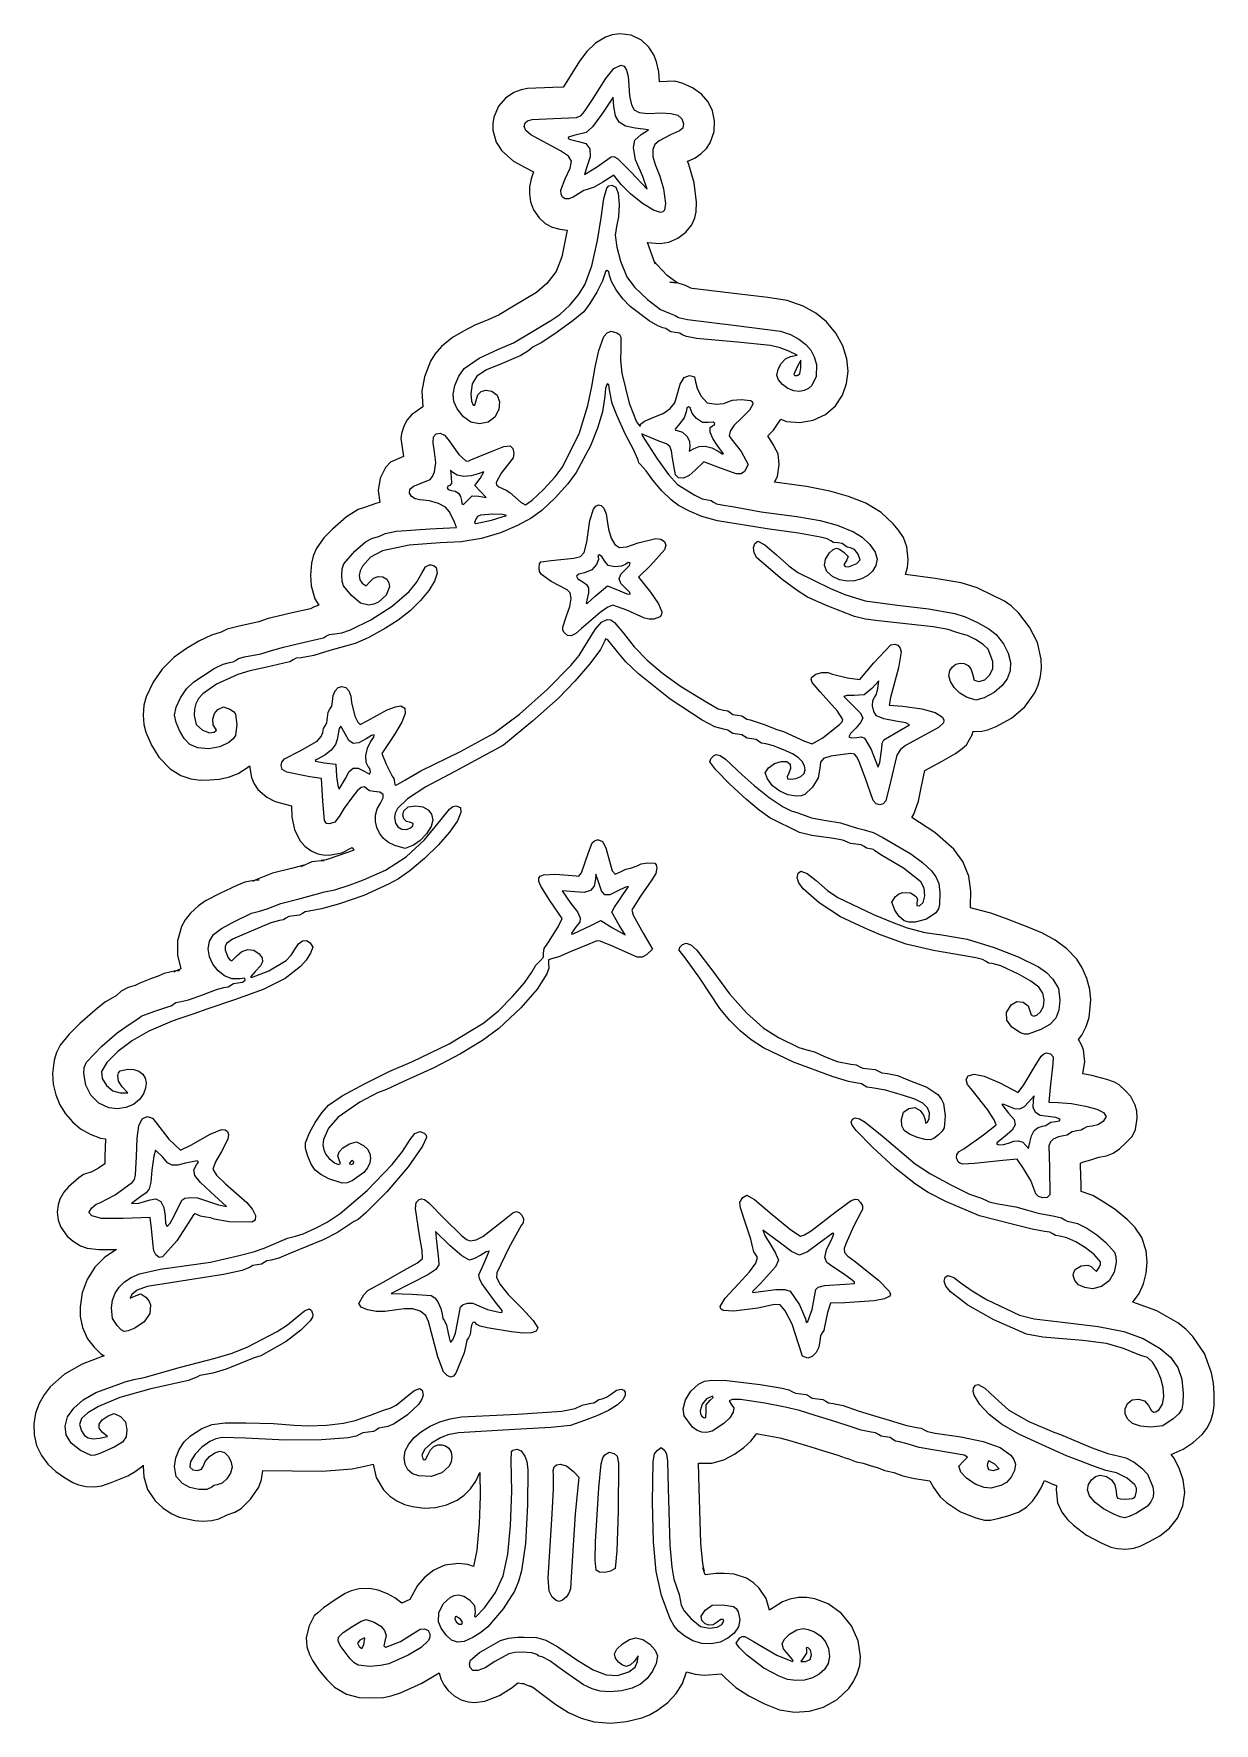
# Model space of a CAD drawing. Extents: x 4 to 144, y 3 to 202.
import ezdxf

# ---------------------------------------------------------------- set-up
doc = ezdxf.new("R2010")
doc.units = 0

msp = doc.modelspace()

# ---------------------------------------------------------------- linework, layer by layer
at = {"layer": 'Layer 1'}
for p, q in [((71.919507, 201.655837), (70.726517, 200.935)), ((72.70251, 201.920403), (71.919507, 201.655837)), ((73.592837, 202.037431), (72.70251, 201.920403)), ((74.924573, 201.861042), (73.592837, 202.037431)), ((73.592837, 202.037431), (73.592837, 202.037431)), ((76.143261, 201.276945), (74.924573, 201.861042)), ((69.677842, 199.933183), (68.839156, 198.818333)), ((70.726517, 200.935), (69.677842, 199.933183)), ((77.017121, 200.462936), (76.143261, 201.276945)), ((77.598769, 199.567459), (77.017121, 200.462936)), ((77.940823, 198.738958), (77.598769, 199.567459)), ((68.839156, 198.818333), (67.137003, 196.084306)), ((71.925962, 196.745764), (72.905662, 197.924657)), ((72.905662, 197.924657), (73.69867, 198.333264)), ((73.69867, 198.333264), (74.095379, 198.197055)), ((73.69867, 198.333264), (73.69867, 198.333264)), ((74.095379, 198.197055), (74.392074, 197.75045)), ((74.392074, 197.75045), (74.577987, 196.99553)), ((78.206103, 197.541299), (77.940823, 198.738958)), ((78.284781, 196.384167), (78.206103, 197.541299)), ((62.674365, 195.563958), (61.948608, 195.423449)), ((65.681795, 195.713889), (62.674365, 195.563958)), ((66.907698, 195.740347), (65.681795, 195.713889)), ((67.137003, 196.084306), (66.907698, 195.740347)), ((70.453115, 194.390972), (71.925962, 196.745764)), ((74.577987, 196.99553), (74.642351, 195.934375)), ((74.642351, 195.934375), (74.740018, 194.713792)), ((78.31124, 196.384167), (78.284781, 196.384167)), ((80.034086, 196.437064), (78.31124, 196.384167)), ((80.965645, 196.220173), (80.034086, 196.437064)), ((82.182976, 195.669792), (80.965645, 196.220173)), ((83.2376, 194.925759), (82.182976, 195.669792)), ((59.25242, 193.509028), (58.708483, 192.206241)), ((60.079483, 194.440676), (59.25242, 193.509028)), ((61.078045, 195.105347), (60.079483, 194.440676)), ((61.948608, 195.423449), (61.078045, 195.105347)), ((69.438878, 192.856389), (70.453115, 194.390972)), ((72.807906, 194.558542), (71.467351, 192.53007)), ((72.896101, 193.456111), (72.807906, 194.558542)), ((72.807906, 194.558542), (72.807906, 194.558542)), ((74.740018, 194.713792), (74.97749, 193.658958)), ((74.97749, 193.658958), (75.299366, 193.057453)), ((84.018465, 193.999286), (83.2376, 194.925759)), ((84.529815, 192.933517), (84.018465, 193.999286)), ((58.708483, 192.206241), (58.579614, 191.435658)), ((62.283907, 191.076372), (62.400962, 191.533472)), ((62.400962, 191.533472), (62.67285, 191.763224)), ((62.67285, 191.763224), (63.22792, 191.906563)), ((63.22792, 191.906563), (65.743531, 192.018542)), ((65.743531, 192.018542), (68.480428, 192.152397)), ((68.480428, 192.152397), (69.017643, 192.396225)), ((69.017643, 192.396225), (69.438878, 192.856389)), ((71.467351, 192.53007), (70.378911, 191.061362)), ((73.093001, 192.334171), (72.896101, 193.456111)), ((73.520226, 191.588951), (73.093001, 192.334171)), ((74.261569, 191.135697), (73.520226, 191.588951)), ((75.299366, 193.057453), (75.859378, 192.734893)), ((75.859378, 192.734893), (76.87362, 192.634036)), ((76.87362, 192.634036), (78.558184, 192.697639)), ((78.558184, 192.697639), (79.628405, 192.645636)), ((79.628405, 192.645636), (80.463184, 192.415417)), ((80.463184, 192.415417), (80.931144, 191.979224)), ((80.931144, 191.979224), (81.127031, 191.419071)), ((84.775892, 191.771597), (84.529815, 192.933517)), ((84.733239, 190.507432), (84.775892, 191.771597)), ((58.579614, 191.435658), (58.590962, 190.642708)), ((58.590962, 190.642708), (59.002529, 189.243912)), ((62.511683, 190.608413), (62.283907, 191.076372)), ((63.091997, 190.120119), (62.511683, 190.608413)), ((64.032559, 189.602014), (63.091997, 190.120119)), ((66.599017, 188.226181), (64.032559, 189.602014)), ((67.529125, 189.828487), (67.484333, 189.718147)), ((67.484333, 189.718147), (67.613253, 189.593195)), ((68.177698, 190.034167), (67.529125, 189.828487)), ((67.613253, 189.593195), (68.724503, 189.337431)), ((69.632906, 190.369306), (68.177698, 190.034167)), ((70.378911, 191.061362), (69.632906, 190.369306)), ((75.400823, 190.889653), (74.261569, 191.135697)), ((75.382658, 189.483875), (76.097559, 190.131181)), ((76.988323, 190.695625), (75.400823, 190.889653)), ((76.097559, 190.131181), (76.988323, 190.695625)), ((79.58124, 190.104722), (78.240684, 189.399167)), ((80.639573, 190.572153), (79.58124, 190.104722)), ((81.035092, 190.896275), (80.639573, 190.572153)), ((81.127031, 191.419071), (81.035092, 190.896275)), ((84.264365, 189.152222), (84.733239, 190.507432)), ((59.002529, 189.243912), (59.666934, 188.226181)), ((59.666934, 188.226181), (61.020613, 187.011814)), ((67.520828, 187.600261), (66.599017, 188.226181)), ((67.891158, 186.985724), (67.520828, 187.600261)), ((68.724503, 189.337431), (69.579351, 189.095195)), ((69.579351, 189.095195), (70.051737, 188.448531)), ((70.10745, 187.49887), (69.712281, 186.347639)), ((70.051737, 188.448531), (70.10745, 187.49887)), ((70.84117, 186.277083), (72.58742, 187.502986)), ((72.58742, 187.502986), (72.877153, 187.544709)), ((72.877153, 187.544709), (73.306263, 187.301822)), ((75.206795, 188.596597), (75.382658, 189.483875)), ((75.462559, 187.141389), (75.206795, 188.596597)), ((77.7259, 188.973915), (77.476796, 188.35835)), ((77.476796, 188.35835), (77.494984, 187.562048)), ((77.494984, 187.562048), (77.782073, 186.594583)), ((78.240684, 189.399167), (77.7259, 188.973915)), ((82.509747, 187.395914), (83.215559, 187.888048)), ((83.215559, 187.888048), (83.812979, 188.487512)), ((83.812979, 188.487512), (84.264365, 189.152222)), ((61.020613, 187.011814), (62.409781, 186.268264)), ((62.409781, 186.268264), (63.415198, 185.730278)), ((63.415198, 185.730278), (63.120409, 184.895466)), ((67.119365, 184.918889), (67.745505, 186.164592)), ((67.745505, 186.164592), (67.891158, 186.985724)), ((69.712281, 186.347639), (69.403601, 185.439236)), ((69.403601, 185.439236), (70.84117, 186.277083)), ((73.306263, 187.301822), (74.880476, 185.739097)), ((74.880476, 185.739097), (76.811934, 183.692986)), ((76.291587, 185.174653), (75.462559, 187.141389)), ((77.782073, 186.594583), (78.320059, 185.245208)), ((81.583253, 186.982639), (81.706726, 187.044375)), ((81.724365, 186.621042), (81.583253, 186.982639)), ((81.706726, 187.044375), (81.733184, 187.053195)), ((82.373327, 184.434021), (81.724365, 186.621042)), ((81.733184, 187.053195), (82.509747, 187.395914)), ((62.938948, 183.984028), (62.911571, 183.138744)), ((63.120409, 184.895466), (62.938948, 183.984028)), ((66.643311, 183.586768), (67.119365, 184.918889)), ((66.664675, 183.096559), (66.643311, 183.586768)), ((69.339592, 183.518887), (68.715684, 183.128542)), ((69.853392, 183.684167), (69.339592, 183.518887)), ((70.545013, 183.930291), (69.853392, 183.684167)), ((71.590823, 184.513195), (70.545013, 183.930291)), ((72.887281, 185.333403), (71.590823, 184.513195)), ((71.723115, 182.608195), (72.049799, 183.796543)), ((72.049799, 183.796543), (72.313517, 184.093329)), ((72.313517, 184.093329), (72.631517, 184.178056)), ((72.631517, 184.178056), (73.125406, 183.939931)), ((72.631517, 184.178056), (72.631517, 184.178056)), ((73.769226, 184.239792), (72.887281, 185.333403)), ((73.125406, 183.939931), (73.400822, 183.206633)), ((74.870911, 183.129674), (73.769226, 184.239792)), ((76.811934, 183.692986), (76.291587, 185.174653)), ((78.320059, 185.245208), (78.756319, 183.71483)), ((78.756319, 183.71483), (78.972698, 181.999653)), ((82.641587, 182.158403), (82.373327, 184.434021)), ((62.911571, 183.138744), (63.042702, 182.204323)), ((63.042702, 182.204323), (63.399768, 181.235917)), ((66.837309, 182.747734), (66.664675, 183.096559)), ((67.144969, 182.558407), (66.837309, 182.747734)), ((67.571414, 182.54669), (67.144969, 182.558407)), ((68.1004, 182.730698), (67.571414, 182.54669)), ((68.715684, 183.128542), (68.1004, 182.730698)), ((71.405615, 180.30632), (71.723115, 182.608195)), ((73.400822, 183.206633), (73.510724, 181.890183)), ((73.510724, 181.890183), (73.447811, 180.43003)), ((76.273948, 182.008472), (74.870911, 183.129674)), ((77.551549, 181.220234), (76.273948, 182.008472)), ((78.972698, 181.999653), (78.859358, 181.216998)), ((82.613665, 181.003638), (82.641587, 182.158403)), ((63.399768, 181.235917), (64.050198, 180.288681)), ((64.050198, 180.288681), (64.781164, 179.6582)), ((64.781164, 179.6582), (65.621933, 179.222469)), ((70.938184, 177.625207), (71.405615, 180.30632)), ((73.447811, 180.43003), (73.204781, 179.265624)), ((78.399497, 180.956801), (77.551549, 181.220234)), ((78.675341, 181.021519), (78.399497, 180.956801)), ((78.859358, 181.216998), (78.675341, 181.021519)), ((82.085962, 179.468471), (82.445466, 180.293914)), ((82.445466, 180.293914), (82.613665, 181.003638)), ((65.621933, 179.222469), (66.508067, 178.964861)), ((66.508067, 178.964861), (67.375128, 178.868749)), ((67.269295, 178.251388), (66.733121, 175.693001)), ((67.375128, 178.868749), (67.269295, 178.251388)), ((70.301163, 174.654809), (70.938184, 177.625207)), ((73.204781, 179.265624), (73.05744, 178.246297)), ((73.05744, 178.246297), (73.22326, 176.858041)), ((79.367103, 177.440088), (80.440558, 177.919954)), ((80.440558, 177.919954), (81.406263, 178.622863)), ((81.406263, 178.622863), (82.085962, 179.468471)), ((66.733121, 175.693001), (66.08749, 173.991595)), ((73.22326, 176.858041), (73.684111, 175.194115)), ((77.755615, 174.882358), (76.87367, 177.41354)), ((76.87367, 177.41354), (78.364156, 177.26361)), ((78.364156, 177.26361), (79.367103, 177.440088)), ((66.08749, 173.991595), (64.97624, 172.545208)), ((69.456517, 172.404097), (70.301163, 174.654809)), ((71.820128, 173.700553), (71.54764, 172.859586)), ((71.903031, 173.980393), (71.820128, 173.700553)), ((72.102351, 174.097428), (71.903031, 173.980393)), ((72.30167, 173.922458), (72.102351, 174.097428)), ((72.384573, 173.506528), (72.30167, 173.922458)), ((73.684111, 175.194115), (74.421865, 173.347778)), ((78.011849, 174.773897), (77.70129, 175.115469)), ((77.70129, 175.115469), (77.755615, 174.882358)), ((79.202003, 173.497708), (78.011849, 174.773897)), ((64.97624, 172.545208), (63.767976, 171.486875)), ((68.726902, 171.236693), (69.456517, 172.404097)), ((70.8855, 171.548395), (70.066699, 170.186599)), ((71.54764, 172.859586), (70.8855, 171.548395)), ((72.605995, 172.782861), (72.384573, 173.506528)), ((73.177879, 171.794677), (72.605995, 172.782861)), ((73.961652, 170.749606), (73.177879, 171.794677)), ((74.421865, 173.347778), (75.343216, 172.103578)), ((75.343216, 172.103578), (76.844525, 170.678086)), ((80.357351, 172.633403), (79.202003, 173.497708)), ((79.510684, 172.712778), (80.330892, 172.642222)), ((80.330892, 172.642222), (79.510684, 172.712778)), ((79.510684, 172.712778), (79.510684, 172.712778)), ((81.353948, 172.324722), (80.357351, 172.633403)), ((81.971309, 171.989583), (81.353948, 172.324722)), ((82.156517, 171.954306), (81.971309, 171.989583)), ((87.712767, 171.292847), (82.156517, 171.954306)), ((61.042767, 169.864097), (59.328284, 168.849921)), ((63.767976, 171.486875), (61.042767, 169.864097)), ((66.521079, 168.909487), (67.680486, 170.000173)), ((67.680486, 170.000173), (68.726902, 171.236693)), ((70.066699, 170.186599), (69.324226, 169.19382)), ((74.81874, 169.855278), (73.961652, 170.749606)), ((77.06945, 168.15808), (74.81874, 169.855278)), ((76.844525, 170.678086), (78.413323, 169.504853)), ((91.071961, 170.912711), (87.712767, 171.292847)), ((93.348392, 170.534375), (91.071961, 170.912711)), ((95.242554, 169.885452), (93.348392, 170.534375)), ((96.735059, 169.061528), (95.242554, 169.885452)), ((56.539519, 167.676806), (55.12492, 166.944861)), ((58.026517, 168.285417), (56.539519, 167.676806)), ((59.328284, 168.849921), (58.026517, 168.285417)), ((63.07124, 166.759653), (65.45249, 168.179583)), ((65.45249, 168.179583), (66.521079, 168.909487)), ((68.100331, 168.168543), (66.197627, 166.791977)), ((69.324226, 169.19382), (68.100331, 168.168543)), ((78.07378, 167.557742), (77.06945, 168.15808)), ((78.690476, 167.324097), (78.07378, 167.557742)), ((78.413323, 169.504853), (79.537142, 169.017431)), ((79.537142, 169.017431), (80.119226, 168.761667)), ((80.119226, 168.761667), (80.507804, 168.531418)), ((80.507804, 168.531418), (81.603206, 168.301554)), ((81.603206, 168.301554), (87.342351, 167.615139)), ((87.342351, 167.615139), (92.57543, 166.929315)), ((97.995533, 168.02082), (96.735059, 169.061528)), ((99.087207, 166.700861), (97.995533, 168.02082)), ((53.832026, 166.179067), (52.549642, 165.119236)), ((55.12492, 166.944861), (53.832026, 166.179067)), ((59.26124, 164.792917), (61.037439, 165.562355)), ((61.037439, 165.562355), (63.07124, 166.759653)), ((64.367736, 165.584457), (63.362281, 165.06632)), ((66.197627, 166.791977), (64.367736, 165.584457)), ((71.114573, 164.642986), (71.703437, 166.298745)), ((71.703437, 166.298745), (72.095681, 166.734591)), ((72.095681, 166.734591), (72.552142, 166.909583)), ((72.552142, 166.909583), (73.257698, 166.742014)), ((72.552142, 166.909583), (72.552142, 166.909583)), ((73.257698, 166.742014), (73.542415, 166.531112)), ((73.542415, 166.531112), (73.69746, 166.216311)), ((73.69746, 166.216311), (73.70749, 164.889931)), ((79.046713, 167.241195), (78.690476, 167.324097)), ((79.299017, 167.041875), (79.046713, 167.241195)), ((79.619675, 166.842556), (79.299017, 167.041875)), ((80.145684, 166.759653), (79.619675, 166.842556)), ((80.663113, 166.686866), (80.145684, 166.759653)), ((80.965892, 166.512708), (80.663113, 166.686866)), ((81.448323, 166.289567), (80.965892, 166.512708)), ((82.65385, 166.073369), (81.448323, 166.289567)), ((87.483462, 165.630764), (82.65385, 166.073369)), ((91.40475, 165.238497), (87.483462, 165.630764)), ((92.57543, 166.929315), (93.744746, 166.550902)), ((93.744746, 166.550902), (94.733045, 165.974722)), ((94.733045, 165.974722), (95.555034, 165.348835)), ((99.922234, 165.211861), (99.087207, 166.700861)), ((51.757075, 164.223797), (51.216162, 163.385381)), ((52.549642, 165.119236), (51.757075, 164.223797)), ((55.195476, 162.508681), (56.962737, 163.72552)), ((56.962737, 163.72552), (59.26124, 164.792917)), ((61.920769, 164.071997), (59.684573, 163.090764)), ((62.745646, 164.547465), (61.920769, 164.071997)), ((63.07124, 164.854653), (62.745646, 164.547465)), ((63.362281, 165.06632), (63.07124, 164.854653)), ((70.700059, 162.667431), (71.114573, 164.642986)), ((73.70749, 164.889931), (73.686928, 163.471552)), ((92.535487, 164.96232), (91.40475, 165.238497)), ((93.55124, 164.554792), (92.535487, 164.96232)), ((92.649386, 163.119725), (93.166969, 163.662744)), ((93.166969, 163.662744), (93.754087, 163.94625)), ((94.539017, 164.096181), (93.55124, 164.554792)), ((93.754087, 163.94625), (94.539017, 164.096181)), ((95.555034, 165.348835), (96.148012, 164.680508)), ((96.148012, 164.680508), (96.551649, 163.91184)), ((96.551649, 163.91184), (96.805615, 162.984931)), ((100.412767, 163.664028), (99.922234, 165.211861)), ((100.542863, 162.213782), (100.412767, 163.664028)), ((51.216162, 163.385381), (50.52117, 161.538542)), ((54.093045, 160.506667), (54.568046, 161.616027)), ((54.568046, 161.616027), (55.195476, 162.508681)), ((56.715624, 161.606819), (56.163509, 160.71369)), ((57.834991, 162.346747), (56.715624, 161.606819)), ((59.684573, 163.090764), (57.834991, 162.346747)), ((70.276726, 160.409653), (70.700059, 162.667431)), ((73.686928, 163.471552), (73.836508, 161.96338)), ((73.836508, 161.96338), (74.686448, 158.434097)), ((81.195355, 161.462973), (81.839017, 161.679653)), ((81.839017, 161.679653), (82.402337, 161.535333)), ((92.140128, 161.697292), (92.280664, 162.427728)), ((92.321151, 161.179006), (92.140128, 161.697292)), ((92.280664, 162.427728), (92.649386, 163.119725)), ((94.530198, 162.702708), (94.143699, 161.817023)), ((94.143699, 161.817023), (94.24422, 161.699196)), ((94.24422, 161.699196), (94.539017, 161.679653)), ((94.953531, 163.514097), (94.530198, 162.702708)), ((94.539017, 161.679653), (94.855401, 161.90279)), ((94.855401, 161.90279), (94.953531, 162.596875)), ((94.953531, 162.596875), (94.953531, 163.514097)), ((94.953531, 163.514097), (94.953531, 163.514097)), ((96.800199, 161.584165), (96.284753, 160.515019)), ((96.805615, 162.984931), (96.800199, 161.584165)), ((100.379618, 160.764896), (100.542863, 162.213782)), ((50.52117, 161.538542), (50.223402, 159.853834)), ((50.223402, 159.853834), (50.344781, 157.993125)), ((53.907556, 159.503302), (54.093045, 160.506667)), ((56.163509, 160.71369), (56.015684, 159.51007)), ((56.82131, 159.397259), (57.212636, 159.8023)), ((57.212636, 159.8023), (57.770573, 159.950983)), ((57.770573, 159.950983), (58.46749, 159.82757)), ((58.46749, 159.82757), (59.094196, 159.354944)), ((69.800476, 158.151875), (70.276726, 160.409653)), ((71.903031, 160.201699), (71.820128, 159.271945)), ((72.102351, 160.691875), (71.903031, 160.201699)), ((72.305069, 160.575963), (72.102351, 160.691875)), ((72.384573, 160.012778), (72.305069, 160.575963)), ((72.702073, 158.372361), (72.384573, 160.012778)), ((80.286795, 159.139653), (80.710128, 160.656597)), ((80.710128, 160.656597), (81.195355, 161.462973)), ((82.402337, 161.535333), (82.544573, 160.965278)), ((82.544573, 160.965278), (82.731104, 160.178875)), ((82.731104, 160.178875), (83.179573, 159.280764)), ((92.79116, 160.636998), (92.321151, 161.179006)), ((93.440566, 160.170936), (92.79116, 160.636998)), ((94.159781, 159.880486), (93.440566, 160.170936)), ((94.79372, 159.811392), (94.159781, 159.880486)), ((95.368279, 159.904718), (94.79372, 159.811392)), ((95.869831, 160.144561), (95.368279, 159.904718)), ((96.284753, 160.515019), (95.869831, 160.144561)), ((99.897809, 159.378718), (100.379618, 160.764896)), ((50.344781, 157.993125), (48.995703, 157.056262)), ((54.002611, 158.612059), (53.907556, 159.503302)), ((54.403057, 157.744284), (54.002611, 158.612059)), ((55.13374, 156.81132), (54.403057, 157.744284)), ((56.015684, 159.51007), (56.09124, 158.664164)), ((56.09124, 158.664164), (56.26788, 158.193246)), ((56.26788, 158.193246), (56.470556, 158.191123)), ((56.470556, 158.191123), (56.624226, 158.751597)), ((56.624226, 158.751597), (56.82131, 159.397259)), ((59.292941, 157.688089), (58.829087, 156.793681)), ((59.094196, 159.354944), (59.375328, 158.591814)), ((59.375328, 158.591814), (59.292941, 157.688089)), ((68.806528, 154.818385), (69.800476, 158.151875)), ((71.820128, 159.271945), (71.564365, 157.384583)), ((73.22242, 157.022986), (72.702073, 158.372361)), ((74.686448, 158.434097), (75.579487, 156.22109)), ((78.702944, 157.211839), (79.547, 157.790855)), ((79.547, 157.790855), (80.092881, 158.448957)), ((80.092881, 158.448957), (80.286795, 159.139653)), ((81.498587, 157.825458), (81.415684, 157.384583)), ((81.697906, 158.010764), (81.498587, 157.825458)), ((81.897226, 157.898312), (81.697906, 158.010764)), ((81.697906, 158.010764), (81.697906, 158.010764)), ((81.980128, 157.631528), (81.897226, 157.898312)), ((82.181789, 157.176517), (81.980128, 157.631528)), ((83.179573, 159.280764), (83.907645, 158.465305)), ((83.907645, 158.465305), (84.996378, 158.292986)), ((84.996378, 158.292986), (85.883451, 158.375168)), ((85.883451, 158.375168), (86.354573, 158.575208)), ((86.354573, 158.575208), (86.883462, 158.774529)), ((86.883462, 158.774529), (87.915615, 158.857431)), ((88.907455, 157.594078), (87.906795, 156.599653)), ((87.915615, 158.857431), (89.060614, 158.759735)), ((89.317906, 158.319445), (88.907455, 157.594078)), ((89.060614, 158.759735), (89.265243, 158.596214)), ((89.265243, 158.596214), (89.317906, 158.319445)), ((97.888338, 157.098909), (99.072212, 158.116597)), ((99.072212, 158.116597), (99.897809, 159.378718)), ((48.113462, 155.770625), (47.813179, 154.831965)), ((48.478011, 156.452841), (48.113462, 155.770625)), ((48.995703, 157.056262), (48.478011, 156.452841)), ((56.011886, 156.190924), (55.13374, 156.81132)), ((57.033934, 155.980398), (56.011886, 156.190924)), ((58.029721, 156.180924), (57.033934, 155.980398)), ((58.829087, 156.793681), (58.029721, 156.180924)), ((71.564365, 157.384583), (70.938184, 155.470764)), ((74.216803, 154.79969), (73.22242, 157.022986)), ((75.579487, 156.22109), (75.91844, 155.752123)), ((75.91844, 155.752123), (76.01764, 155.755391)), ((76.01764, 155.755391), (76.053462, 155.947014)), ((76.053462, 155.947014), (76.511122, 156.31642)), ((76.511122, 156.31642), (77.614503, 156.758403)), ((77.614503, 156.758403), (78.702944, 157.211839)), ((80.657212, 155.973472), (80.147008, 155.344348)), ((81.192859, 156.714502), (80.657212, 155.973472)), ((81.415684, 157.384583), (81.192859, 156.714502)), ((82.668045, 156.608472), (82.181789, 157.176517)), ((83.364967, 156.145688), (82.668045, 156.608472)), ((84.079156, 156.141042), (83.364967, 156.145688)), ((84.598268, 156.190474), (84.079156, 156.141042)), ((84.251138, 155.544873), (84.520128, 155.752986)), ((84.520128, 155.752986), (84.719448, 155.834781)), ((84.802351, 156.035208), (84.598268, 156.190474)), ((84.719448, 155.834781), (84.802351, 156.035208)), ((87.082523, 155.811457), (86.606918, 155.130617)), ((87.906795, 156.599653), (87.082523, 155.811457)), ((91.734434, 155.250278), (92.387073, 156.185139)), ((92.387073, 156.185139), (92.58992, 156.555556)), ((92.58992, 156.555556), (93.286656, 156.282153)), ((93.286656, 156.282153), (94.859855, 156.145079)), ((94.859855, 156.145079), (96.438984, 156.429534)), ((96.438984, 156.429534), (97.888338, 157.098909)), ((47.813179, 154.831965), (47.738538, 154.246258)), ((47.738538, 154.246258), (47.840059, 153.486389)), ((51.551687, 153.74314), (51.588323, 154.447708)), ((51.711795, 152.68382), (51.551687, 153.74314)), ((51.588323, 154.447708), (51.909288, 154.823445)), ((51.909288, 154.823445), (52.379864, 154.882001)), ((52.379864, 154.882001), (52.884618, 154.644036)), ((52.884618, 154.644036), (53.308115, 154.130208)), ((53.308115, 154.130208), (54.578115, 152.36632)), ((66.801865, 150.840556), (68.806528, 154.818385)), ((70.938184, 155.470764), (70.116854, 153.401387)), ((75.259712, 152.886667), (74.216803, 154.79969)), ((76.512073, 154.659375), (76.179125, 154.817677)), ((76.179125, 154.817677), (76.215133, 154.591016)), ((76.215133, 154.591016), (77.98492, 151.845972)), ((78.337698, 153.909722), (76.512073, 154.659375)), ((79.088423, 153.617617), (78.337698, 153.909722)), ((79.496406, 153.311252), (79.088423, 153.617617)), ((80.147008, 155.344348), (80.17391, 155.22244)), ((80.17391, 155.22244), (80.37499, 155.188542)), ((80.37499, 155.188542), (80.97634, 155.006322)), ((80.97634, 155.006322), (81.490432, 154.54681)), ((81.490432, 154.54681), (81.815015, 153.940734)), ((81.815015, 153.940734), (81.847837, 153.31882)), ((84.279769, 155.006931), (84.251138, 155.544873)), ((84.574101, 154.268752), (84.279769, 155.006931)), ((85.102212, 153.459931), (84.574101, 154.268752)), ((86.606918, 155.130617), (86.494619, 154.586777)), ((86.494619, 154.586777), (86.760267, 154.209583)), ((86.760267, 154.209583), (87.907182, 152.736031)), ((91.072976, 154.58882), (91.734434, 155.250278)), ((91.707976, 153.556945), (91.072976, 154.58882)), ((47.478462, 151.907708), (46.49977, 151.470789)), ((48.042906, 152.119375), (47.478462, 151.907708)), ((47.840059, 153.486389), (48.042906, 152.119375)), ((51.875207, 151.431163), (51.711795, 152.68382)), ((54.578115, 152.36632), (55.390684, 151.606013)), ((55.390684, 151.606013), (55.680691, 151.577208)), ((55.680691, 151.577208), (56.006865, 151.73132)), ((56.006865, 151.73132), (56.87117, 152.084097)), ((56.87117, 152.084097), (58.696795, 152.824931)), ((58.696795, 152.824931), (59.893145, 153.299644)), ((60.734087, 151.599028), (59.587559, 150.152639)), ((59.893145, 153.299644), (60.645892, 153.398195)), ((60.645892, 153.398195), (60.953055, 153.076527)), ((61.006686, 151.986349), (60.734087, 151.599028)), ((60.953055, 153.076527), (61.076497, 152.542381)), ((61.076497, 152.542381), (61.006686, 151.986349)), ((70.116854, 153.401387), (68.451101, 150.249653)), ((75.77124, 151.687222), (75.259712, 152.886667)), ((75.835825, 151.369448), (75.77124, 151.687222)), ((77.98492, 151.845972), (79.334678, 149.991937)), ((79.695451, 152.812438), (79.496406, 153.311252)), ((79.819365, 151.942986), (79.695451, 152.812438)), ((80.172142, 149.98507), (79.819365, 151.942986)), ((81.847837, 153.31882), (81.789965, 152.778157)), ((81.789965, 152.778157), (82.359365, 153.071875)), ((82.359365, 153.071875), (82.977406, 153.320776)), ((82.977406, 153.320776), (83.691886, 153.345613)), ((83.691886, 153.345613), (84.45448, 153.152001)), ((84.45448, 153.152001), (85.216865, 152.745556)), ((85.832579, 152.43732), (85.102212, 153.459931)), ((85.216865, 152.745556), (85.690646, 152.443764)), ((85.690646, 152.443764), (85.832579, 152.43732)), ((87.907182, 152.736031), (88.753462, 151.175695)), ((92.043115, 152.877847), (91.707976, 153.556945)), ((92.276898, 152.448633), (92.043115, 152.877847)), ((92.422351, 151.175695), (92.276898, 152.448633)), ((45.923761, 150.84624), (45.300059, 149.579375)), ((46.49977, 151.470789), (45.923761, 150.84624)), ((51.212744, 149.420801), (51.482595, 149.777093)), ((51.482595, 149.777093), (51.694156, 150.329028)), ((51.694156, 150.329028), (51.875207, 151.431163)), ((53.599156, 150.505417), (53.660892, 149.720486)), ((53.86374, 150.240833), (53.599156, 150.505417)), ((53.599156, 150.505417), (53.599156, 150.505417)), ((53.660892, 149.720486), (53.705407, 148.956554)), ((54.372023, 149.910477), (53.86374, 150.240833)), ((55.158266, 149.771132), (54.372023, 149.910477)), ((56.042488, 149.831359), (55.158266, 149.771132)), ((56.844712, 150.099722), (56.042488, 149.831359)), ((57.547505, 150.333712), (56.844712, 150.099722)), ((57.100476, 149.544097), (57.547505, 150.333712)), ((59.587559, 150.152639), (58.97864, 149.047233)), ((64.5959, 148.248629), (65.954923, 149.712504)), ((65.954923, 149.712504), (66.801865, 150.840556)), ((68.451101, 150.249653), (67.457268, 148.884583)), ((75.991726, 151.237431), (75.835825, 151.369448)), ((76.688462, 150.426042), (75.991726, 151.237431)), ((77.482091, 149.316766), (76.688462, 150.426042)), ((79.334678, 149.991937), (80.401448, 148.838542)), ((80.530613, 149.597891), (80.172142, 149.98507)), ((81.100613, 149.575325), (80.530613, 149.597891)), ((81.788461, 149.894332), (81.100613, 149.575325)), ((82.500476, 150.531875), (81.788461, 149.894332)), ((83.523531, 151.519653), (82.500476, 150.531875)), ((84.872906, 150.999306), (83.523531, 151.519653)), ((87.337845, 150.088032), (84.872906, 150.999306)), ((87.920001, 150.098046), (87.337845, 150.088032)), ((88.31249, 150.373125), (87.920001, 150.098046)), ((88.753462, 151.175695), (88.31249, 150.373125)), ((91.875545, 149.111945), (92.234591, 149.756636)), ((92.234591, 149.756636), (92.422351, 151.175695)), ((45.300059, 149.579375), (45.035753, 148.099952)), ((45.035753, 148.099952), (45.264781, 146.695417)), ((48.755457, 147.811501), (48.77492, 148.256458)), ((48.993026, 147.4087), (48.755457, 147.811501)), ((48.77492, 148.256458), (49.244873, 148.645829)), ((49.244873, 148.645829), (50.150753, 148.988472)), ((50.150753, 148.988472), (51.212744, 149.420801)), ((53.286388, 148.614529), (53.193462, 148.415208)), ((53.193462, 148.415208), (53.340041, 148.21589)), ((53.510962, 148.697431), (53.286388, 148.614529)), ((53.340041, 148.21589), (53.69617, 148.132986)), ((53.705407, 148.956554), (53.510962, 148.697431)), ((53.69617, 148.132986), (54.154428, 148.030858)), ((54.154428, 148.030858), (54.542837, 147.789028)), ((54.542837, 147.789028), (54.784666, 147.40062)), ((56.474295, 148.697431), (57.100476, 149.544097)), ((57.144573, 147.991875), (56.474295, 148.697431)), ((57.806031, 147.2775), (57.144573, 147.991875)), ((58.97864, 149.047233), (59.036067, 148.783511)), ((59.036067, 148.783511), (59.305337, 148.538681)), ((59.305337, 148.538681), (60.152003, 148.141806)), ((60.152003, 148.141806), (60.619455, 147.886838)), ((60.619455, 147.886838), (61.280892, 147.28632)), ((63.250657, 146.980492), (64.5959, 148.248629)), ((67.457268, 148.884583), (65.971945, 147.258335)), ((78.562436, 148.078189), (77.482091, 149.316766)), ((79.660499, 146.997097), (78.562436, 148.078189)), ((80.401448, 148.838542), (82.447648, 147.545991)), ((95.638754, 148.573303), (91.875545, 149.111945)), ((98.402353, 148.041568), (95.638754, 148.573303)), ((100.599093, 147.418841), (98.402353, 148.041568)), ((42.239712, 145.610625), (41.32249, 145.010903)), ((42.700582, 145.889068), (42.239712, 145.610625)), ((43.54499, 146.130972), (42.700582, 145.889068)), ((44.779712, 146.589583), (43.54499, 146.130972)), ((45.264781, 146.695417), (44.779712, 146.589583)), ((49.421404, 147.116688), (48.993026, 147.4087)), ((49.974365, 147.004097), (49.421404, 147.116688)), ((51.108806, 146.889059), (49.974365, 147.004097)), ((52.165871, 146.581205), (51.108806, 146.889059)), ((53.004717, 146.136429), (52.165871, 146.581205)), ((53.484503, 145.610625), (53.004717, 146.136429)), ((54.066587, 144.393542), (53.484503, 145.610625)), ((54.784666, 147.40062), (54.886795, 146.942361)), ((54.886795, 146.942361), (54.946763, 146.566837)), ((54.946763, 146.566837), (55.112854, 146.458062)), ((55.112854, 146.458062), (55.680545, 147.030556)), ((55.680545, 147.030556), (56.155269, 147.473163)), ((56.155269, 147.473163), (56.932906, 147.453889)), ((56.932906, 147.453889), (57.806031, 147.2775)), ((61.280892, 147.28632), (61.952839, 146.688362)), ((61.952839, 146.688362), (62.445059, 146.439653)), ((62.445059, 146.439653), (63.250657, 146.980492)), ((64.392259, 145.773961), (63.115337, 144.834514)), ((65.971945, 147.258335), (64.392259, 145.773961)), ((70.065059, 144.569931), (70.466965, 145.910719)), ((70.466965, 145.910719), (70.756238, 146.275224)), ((70.756238, 146.275224), (71.079295, 146.413195)), ((71.079295, 146.413195), (71.383728, 146.329812)), ((71.079295, 146.413195), (71.079295, 146.413195)), ((71.383728, 146.329812), (71.687837, 146.033958)), ((71.687837, 146.033958), (71.978996, 145.372341)), ((80.507281, 146.360278), (79.660499, 146.997097)), ((81.839017, 145.672361), (80.507281, 146.360278)), ((83.289899, 145.034165), (81.839017, 145.672361)), ((82.447648, 147.545991), (83.327042, 147.149981)), ((83.327042, 147.149981), (83.946865, 147.004097)), ((83.946865, 147.004097), (84.379288, 146.921196)), ((84.379288, 146.921196), (84.66124, 146.721875)), ((84.66124, 146.721875), (85.022653, 146.522557)), ((85.022653, 146.522557), (85.649017, 146.439653)), ((85.649017, 146.439653), (87.113045, 146.17507)), ((87.113045, 146.17507), (90.305684, 145.601806)), ((102.661726, 146.607222), (100.599093, 147.418841)), ((104.471894, 145.529973), (102.661726, 146.607222)), ((41.32249, 145.010903), (39.664434, 143.564514)), ((51.147351, 143.599792), (54.322351, 143.758542)), ((54.322351, 143.758542), (54.066587, 144.393542)), ((56.580128, 144.74632), (56.420459, 144.357242)), ((56.420459, 144.357242), (56.583958, 144.209265)), ((56.80052, 145.032892), (56.580128, 144.74632)), ((56.583958, 144.209265), (58.441031, 144.596389)), ((57.148135, 145.204878), (56.80052, 145.032892)), ((58.608601, 145.310764), (57.148135, 145.204878)), ((58.441031, 144.596389), (60.196101, 145.160833)), ((59.789249, 145.265793), (58.608601, 145.310764)), ((58.608601, 145.310764), (58.608601, 145.310764)), ((61.519017, 143.979028), (59.517615, 143.106286)), ((60.196101, 145.160833), (59.789249, 145.265793)), ((63.115337, 144.834514), (61.519017, 143.979028)), ((69.691351, 142.031783), (70.065059, 144.569931)), ((71.978996, 145.372341), (72.102351, 144.552292)), ((72.102351, 144.552292), (72.243842, 143.561444)), ((85.125009, 144.517548), (83.289899, 145.034165)), ((91.01124, 143.608611), (85.125009, 144.517548)), ((90.305684, 145.601806), (94.501682, 145.043621)), ((94.501682, 145.043621), (97.249561, 144.562608)), ((97.249561, 144.562608), (99.25071, 144.005881)), ((99.25071, 144.005881), (101.206517, 143.220556)), ((105.880823, 144.173056), (104.471894, 145.529973)), ((106.51977, 143.426461), (105.880823, 144.173056)), ((38.641669, 142.519055), (37.732976, 141.209722)), ((39.664434, 143.564514), (38.641669, 142.519055)), ((42.301448, 140.953958), (43.543571, 142.037599)), ((43.543571, 142.037599), (44.374017, 142.488542)), ((44.374017, 142.488542), (45.114851, 142.691389)), ((45.114851, 142.691389), (45.862377, 143.045121)), ((48.706987, 141.679493), (45.573462, 140.998056)), ((45.862377, 143.045121), (47.231589, 143.331003)), ((47.231589, 143.331003), (51.147351, 143.599792)), ((52.390892, 141.924097), (48.706987, 141.679493)), ((54.872794, 142.061294), (52.390892, 141.924097)), ((57.275288, 142.461199), (54.872794, 142.061294)), ((59.517615, 143.106286), (57.275288, 142.461199)), ((69.389264, 140.777577), (69.691351, 142.031783)), ((72.243842, 143.561444), (72.58742, 142.488542)), ((72.58742, 142.488542), (73.010948, 141.727142)), ((73.010948, 141.727142), (73.552501, 141.402826)), ((74.407469, 141.480256), (75.77124, 141.924097)), ((75.77124, 141.924097), (77.829204, 142.460788)), ((77.829204, 142.460788), (78.440113, 142.384465)), ((78.440113, 142.384465), (78.858045, 142.082847)), ((78.858045, 142.082847), (79.038057, 141.658461)), ((79.038057, 141.658461), (78.86558, 141.119686)), ((89.3742, 141.358171), (89.520542, 141.871353)), ((89.520542, 141.871353), (89.89117, 142.135764)), ((89.89117, 142.135764), (90.717679, 141.702171)), ((89.89117, 142.135764), (89.89117, 142.135764)), ((90.717679, 141.702171), (92.087212, 140.539445)), ((94.680128, 143.070625), (91.01124, 143.608611)), ((97.290684, 142.603195), (94.680128, 143.070625)), ((98.086045, 142.401803), (97.290684, 142.603195)), ((98.507767, 142.171042), (98.086045, 142.401803)), ((98.815631, 141.995794), (98.507767, 142.171042)), ((99.336795, 141.924097), (98.815631, 141.995794)), ((99.862802, 141.841196), (99.336795, 141.924097)), ((100.183462, 141.641875), (99.862802, 141.841196)), ((100.451429, 141.442557), (100.183462, 141.641875)), ((101.206517, 143.220556), (102.220341, 142.602352)), ((102.220341, 142.602352), (103.113759, 141.755361)), ((103.113759, 141.755361), (103.748087, 140.838399)), ((107.095671, 142.56657), (106.51977, 143.426461)), ((107.507325, 141.458203), (107.095671, 142.56657)), ((37.3791, 140.368737), (37.173191, 139.529016)), ((37.732976, 141.209722), (37.3791, 140.368737)), ((41.010204, 139.458308), (42.301448, 140.953958)), ((44.164738, 140.251757), (43.191596, 139.201261)), ((45.573462, 140.998056), (44.164738, 140.251757)), ((64.08932, 139.455994), (64.257416, 139.700876)), ((64.257416, 139.700876), (65.470128, 139.851528)), ((65.470128, 139.851528), (68.14242, 140.13375)), ((68.14242, 140.13375), (68.944415, 140.310503)), ((68.944415, 140.310503), (69.389264, 140.777577)), ((71.057604, 139.979835), (70.823531, 139.375278)), ((71.15867, 140.512986), (71.010702, 140.461277)), ((71.010702, 140.461277), (71.052837, 140.336597)), ((71.052837, 140.336597), (71.057604, 139.979835)), ((71.455202, 140.30573), (71.15867, 140.512986)), ((71.15867, 140.512986), (71.15867, 140.512986)), ((71.767212, 139.807431), (71.455202, 140.30573)), ((72.214509, 139.249734), (71.767212, 139.807431)), ((73.552501, 141.402826), (74.407469, 141.480256)), ((78.86558, 141.119686), (77.208809, 139.260625)), ((89.459884, 140.742101), (89.3742, 141.358171)), ((89.785337, 140.169028), (89.459884, 140.742101)), ((92.758518, 137.609546), (89.785337, 140.169028)), ((92.087212, 140.539445), (93.550808, 139.229803)), ((97.783804, 139.243609), (97.880291, 139.997112)), ((97.880291, 139.997112), (98.357837, 140.742292)), ((98.357837, 140.742292), (98.804878, 141.1692)), ((98.804878, 141.1692), (99.165152, 141.319728)), ((99.165152, 141.319728), (99.551717, 141.199177)), ((99.551717, 141.199177), (100.077628, 140.812847)), ((100.395128, 139.913264), (100.042351, 139.322361)), ((100.077628, 140.812847), (100.542968, 140.307183)), ((100.542968, 140.307183), (100.395128, 139.913264)), ((100.85374, 141.359653), (100.451429, 141.442557)), ((101.321253, 141.140609), (100.85374, 141.359653)), ((101.744503, 140.61882), (101.321253, 141.140609)), ((101.603392, 139.489931), (101.988105, 139.940234)), ((101.988105, 139.940234), (101.744503, 140.61882)), ((103.748087, 140.838399), (103.984642, 140.010278)), ((103.984642, 140.010278), (103.838982, 139.247922)), ((107.653531, 139.966181), (107.507325, 141.458203)), ((107.559503, 139.04478), (107.653531, 139.966181)), ((37.173191, 139.529016), (37.053878, 138.131736)), ((37.053878, 138.131736), (37.139046, 136.844711)), ((40.775684, 138.131736), (40.81595, 138.873874)), ((40.81323, 137.417609), (40.775684, 138.131736)), ((40.81595, 138.873874), (41.010204, 139.458308)), ((42.916313, 138.638026), (42.80746, 138.090047)), ((42.80746, 138.090047), (42.884214, 137.587759)), ((43.191596, 139.201261), (42.916313, 138.638026)), ((44.074156, 137.337986), (44.509202, 137.750354)), ((44.509202, 137.750354), (45.048797, 137.94465)), ((45.048797, 137.94465), (45.601574, 137.908375)), ((45.601574, 137.908375), (46.07617, 137.629028)), ((46.07617, 137.629028), (46.330566, 137.21964)), ((49.599006, 137.264949), (50.221309, 138.343403)), ((50.221309, 138.343403), (50.645499, 139.118355)), ((50.645499, 139.118355), (51.120892, 139.34)), ((51.120892, 139.34), (51.297281, 139.331181)), ((51.120892, 139.34), (51.120892, 139.34)), ((51.297281, 139.331181), (51.660695, 139.218077)), ((51.660695, 139.218077), (51.895246, 139.008253)), ((52.008252, 138.340854), (51.697285, 137.413801)), ((51.895246, 139.008253), (52.008252, 138.340854)), ((64.059017, 139.004861), (64.08932, 139.455994)), ((64.115233, 138.564761), (64.059017, 139.004861)), ((64.326519, 138.193424), (64.115233, 138.564761)), ((65.470128, 137.364445), (64.326519, 138.193424)), ((68.742971, 138.222654), (68.478067, 137.982731)), ((68.478067, 137.982731), (68.634038, 137.689428)), ((68.634038, 137.689428), (69.209573, 137.337986)), ((69.430059, 138.413958), (68.742971, 138.222654)), ((70.282764, 138.740009), (69.430059, 138.413958)), ((70.823531, 139.375278), (70.282764, 138.740009)), ((73.019573, 139.101875), (72.214509, 139.249734)), ((73.783439, 139.200565), (73.019573, 139.101875)), ((73.513462, 137.690764), (73.729472, 138.232901)), ((73.729472, 137.14863), (73.513462, 137.690764)), ((73.729472, 138.232901), (74.254295, 138.802014)), ((74.298392, 139.437014), (73.783439, 139.200565)), ((74.254295, 138.802014), (74.729885, 139.272567)), ((74.588485, 139.615411), (74.298392, 139.437014)), ((74.81874, 139.578125), (74.588485, 139.615411)), ((74.729885, 139.272567), (74.81874, 139.578125)), ((77.208809, 139.260625), (75.797698, 137.875972)), ((75.797698, 137.875972), (77.208809, 136.094445)), ((93.550808, 139.229803), (94.609573, 138.449236)), ((94.609573, 138.449236), (98.490128, 136.544236)), ((98.060323, 138.544916), (97.783804, 139.243609)), ((98.701795, 137.964167), (98.060323, 138.544916)), ((99.54799, 137.58529), (98.701795, 137.964167)), ((100.042351, 139.322361), (100.203909, 139.134448)), ((100.203909, 139.134448), (100.603263, 139.108785)), ((100.603263, 139.108785), (101.603392, 139.489931)), ((102.14383, 137.682956), (101.315987, 137.462977)), ((102.871596, 138.065968), (102.14383, 137.682956)), ((103.452307, 138.593721), (102.871596, 138.065968)), ((103.838982, 139.247922), (103.452307, 138.593721)), ((107.327212, 138.184653), (107.559503, 139.04478)), ((110.83516, 137.742036), (107.327212, 138.184653)), ((113.897698, 137.205695), (110.83516, 137.742036)), ((37.139046, 136.844711), (37.591865, 135.309514)), ((40.969881, 136.871155), (40.81323, 137.417609)), ((41.904573, 135.715208), (40.969881, 136.871155)), ((42.982632, 134.833525), (41.904573, 135.715208)), ((42.884214, 137.587759), (43.165753, 137.161597)), ((43.165753, 137.161597), (43.635731, 136.867468)), ((43.635731, 136.867468), (44.074156, 137.337986)), ((45.988772, 135.743727), (45.102133, 134.925263)), ((46.383329, 136.744164), (45.988772, 135.743727)), ((46.330566, 137.21964), (46.383329, 136.744164)), ((46.703803, 134.462348), (48.730823, 136.182639)), ((48.730823, 136.182639), (49.599006, 137.264949)), ((51.023334, 136.31191), (50.047385, 135.119997)), ((51.697285, 137.413801), (51.023334, 136.31191)), ((67.375128, 136.376667), (65.470128, 137.364445)), ((67.745242, 136.039762), (67.375128, 136.376667)), ((67.847905, 135.37947), (67.745242, 136.039762)), ((69.209573, 137.337986), (69.67409, 137.030644)), ((69.67409, 137.030644), (69.893791, 136.625401)), ((69.890445, 136.029644), (69.685823, 135.150764)), ((69.72932, 134.776859), (70.68242, 135.644653)), ((69.893791, 136.625401), (69.890445, 136.029644)), ((70.68242, 135.644653), (72.146448, 136.844097)), ((72.146448, 136.844097), (73.575198, 136.279653)), ((73.575198, 136.279653), (74.413456, 135.928283)), ((74.254295, 136.579514), (73.729472, 137.14863)), ((74.783181, 136.092402), (74.254295, 136.579514)), ((74.413456, 135.928283), (74.826176, 135.870595)), ((74.826176, 135.870595), (74.783181, 136.092402)), ((77.208809, 136.094445), (78.155366, 134.753046)), ((94.53579, 136.297427), (92.758518, 137.609546)), ((95.76492, 135.53882), (94.53579, 136.297427)), ((98.490128, 136.544236), (100.183462, 135.829861)), ((100.435047, 137.424324), (99.54799, 137.58529)), ((100.183462, 135.829861), (102.579208, 135.092159)), ((101.315987, 137.462977), (100.435047, 137.424324)), ((115.793676, 136.61421), (113.897698, 137.205695)), ((117.478392, 135.812222), (115.793676, 136.61421)), ((119.034154, 135.033064), (117.478392, 135.812222)), ((34.893115, 133.677917), (33.085128, 133.254583)), ((37.053878, 134.145347), (34.893115, 133.677917)), ((37.397837, 134.348195), (37.053878, 134.145347)), ((38.050476, 134.58632), (37.397837, 134.348195)), ((37.591865, 135.309514), (38.050476, 134.58632)), ((43.933045, 134.58632), (42.982632, 134.833525)), ((44.539793, 134.677254), (43.933045, 134.58632)), ((44.203924, 132.854081), (46.703803, 134.462348)), ((45.102133, 134.925263), (44.539793, 134.677254)), ((48.830425, 133.922879), (47.433441, 132.805372)), ((50.047385, 135.119997), (48.830425, 133.922879)), ((67.260476, 133.210486), (67.685517, 134.426231)), ((67.685517, 134.426231), (67.847905, 135.37947)), ((71.262621, 133.726936), (69.077281, 131.834653)), ((69.685823, 135.150764), (69.622106, 134.822659)), ((69.622106, 134.822659), (69.72932, 134.776859)), ((72.184955, 134.350041), (71.262621, 133.726936)), ((72.763809, 134.58632), (72.184955, 134.350041)), ((74.404226, 133.977778), (72.763809, 134.58632)), ((76.50577, 133.024092), (74.404226, 133.977778)), ((78.155366, 134.753046), (78.537212, 133.800397)), ((78.537212, 133.800397), (78.517662, 133.460146)), ((98.066795, 134.515764), (95.76492, 135.53882)), ((101.308381, 133.235084), (98.066795, 134.515764)), ((102.579208, 135.092159), (106.392351, 134.5775)), ((106.392351, 134.5775), (110.055226, 134.129044)), ((110.055226, 134.129044), (113.165684, 133.589722)), ((119.817454, 134.483907), (119.034154, 135.033064)), ((120.715128, 133.625), (119.817454, 134.483907)), ((27.237839, 131.737639), (26.505825, 131.393681)), ((28.640131, 132.108056), (27.237839, 131.737639)), ((30.977284, 132.628403), (28.640131, 132.108056)), ((32.06338, 133.015636), (30.977284, 132.628403)), ((33.085128, 133.254583), (32.06338, 133.015636)), ((40.749328, 131.322212), (41.771453, 131.664346)), ((41.771453, 131.664346), (44.203924, 132.854081)), ((45.91742, 131.852292), (43.880128, 130.732222)), ((47.433441, 132.805372), (45.91742, 131.852292)), ((66.845892, 131.964366), (67.260476, 133.210486)), ((66.862111, 131.61359), (66.845892, 131.964366)), ((69.077281, 131.834653), (68.402792, 131.240499)), ((69.350684, 129.550417), (70.664781, 131.693542)), ((70.664781, 131.693542), (71.42289, 132.563381)), ((71.42289, 132.563381), (72.102351, 132.901806)), ((72.102351, 132.901806), (72.532255, 132.835803)), ((72.102351, 132.901806), (72.102351, 132.901806)), ((72.532255, 132.835803), (72.98281, 132.544159)), ((72.98281, 132.544159), (74.033809, 131.270208)), ((77.069154, 132.910315), (76.50577, 133.024092)), ((77.623323, 132.937083), (77.069154, 132.910315)), ((78.358486, 133.205432), (77.623323, 132.937083)), ((78.517662, 133.460146), (78.358486, 133.205432)), ((102.625477, 132.93361), (101.308381, 133.235084)), ((104.134573, 132.743056), (102.625477, 132.93361)), ((110.598218, 132.011556), (104.134573, 132.743056)), ((112.38081, 131.705547), (110.598218, 132.011556)), ((113.148045, 131.446597), (112.38081, 131.705547)), ((113.165684, 133.589722), (114.370851, 133.190804)), ((114.370851, 133.190804), (115.826977, 132.521941)), ((115.826977, 132.521941), (117.167334, 131.769607)), ((117.167334, 131.769607), (118.025198, 131.120278)), ((121.981528, 131.992879), (120.715128, 133.625)), ((122.9025, 130.171764), (121.981528, 131.992879)), ((23.88645, 130.335347), (22.405966, 129.465717)), ((25.359298, 131.040903), (23.88645, 130.335347)), ((26.505825, 131.393681), (25.359298, 131.040903)), ((33.86124, 129.638611), (35.836795, 130.097222)), ((35.836795, 130.097222), (37.882906, 130.547014)), ((37.882906, 130.547014), (38.578608, 130.725006)), ((38.578608, 130.725006), (38.958878, 130.943889)), ((38.958878, 130.943889), (39.3123, 131.123549)), ((39.3123, 131.123549), (39.946656, 131.199653)), ((42.346154, 130.060903), (39.364573, 129.215278)), ((39.946656, 131.199653), (40.749328, 131.322212)), ((43.880128, 130.732222), (42.346154, 130.060903)), ((67.013531, 131.340764), (66.862111, 131.61359)), ((67.418595, 131.004686), (67.013531, 131.340764)), ((67.865789, 130.967554), (67.418595, 131.004686)), ((68.402792, 131.240499), (67.865789, 130.967554)), ((71.820128, 130.361806), (71.327944, 129.348843)), ((71.914307, 130.607657), (71.820128, 130.361806)), ((72.194745, 130.474856), (71.914307, 130.607657)), ((73.301795, 129.082986), (72.194745, 130.474856)), ((74.033809, 131.270208), (75.297955, 129.64187)), ((103.596587, 127.768889), (105.61624, 129.894375)), ((105.61624, 129.894375), (106.061483, 129.974865)), ((106.061483, 129.974865), (106.445144, 129.83768)), ((106.445144, 129.83768), (106.714214, 129.519381)), ((113.897698, 131.199653), (113.148045, 131.446597)), ((114.639807, 131.007842), (113.897698, 131.199653)), ((115.598216, 130.536023), (114.639807, 131.007842)), ((116.50232, 129.939612), (115.598216, 130.536023)), ((117.081517, 129.374028), (116.50232, 129.939612)), ((118.025198, 131.120278), (118.896462, 130.011166)), ((118.896462, 130.011166), (119.461673, 128.917252)), ((123.373606, 128.209749), (122.9025, 130.171764)), ((20.967214, 128.447986), (19.525179, 127.040041)), ((22.405966, 129.465717), (20.967214, 128.447986)), ((26.767021, 127.61039), (27.502423, 127.812986)), ((27.502423, 127.812986), (27.925297, 127.884681)), ((27.925297, 127.884681), (28.190339, 128.059931)), ((28.190339, 128.059931), (28.57061, 128.283172)), ((28.57061, 128.283172), (29.266312, 128.465625)), ((29.266312, 128.465625), (31.207093, 128.844691)), ((31.207093, 128.844691), (32.450128, 129.224097)), ((33.931795, 127.724792), (31.885684, 127.275)), ((32.450128, 129.224097), (33.86124, 129.638611)), ((34.627497, 127.902783), (33.931795, 127.724792)), ((35.007767, 128.121667), (34.627497, 127.902783)), ((35.356386, 128.301325), (35.007767, 128.121667)), ((35.977906, 128.377431), (35.356386, 128.301325)), ((37.441934, 128.624375), (35.977906, 128.377431)), ((39.364573, 129.215278), (37.441934, 128.624375)), ((67.796052, 127.471481), (68.772721, 128.649393)), ((68.772721, 128.649393), (69.350684, 129.550417)), ((71.327944, 129.348843), (70.053435, 127.637255)), ((74.311807, 127.88432), (73.301795, 129.082986)), ((75.792349, 126.474019), (74.311807, 127.88432)), ((75.297955, 129.64187), (76.81852, 128.079258)), ((76.81852, 128.079258), (78.629038, 126.55108)), ((101.929712, 125.793333), (103.596587, 127.768889)), ((106.815684, 129.056528), (106.518633, 127.166832)), ((106.714214, 129.519381), (106.815684, 129.056528)), ((113.290072, 127.597731), (113.778958, 127.720584)), ((113.778958, 127.720584), (114.276073, 127.673087)), ((114.276073, 127.673087), (114.72268, 127.450751)), ((117.654781, 127.927639), (117.081517, 129.374028)), ((117.633237, 127.101089), (117.654781, 127.927639)), ((119.461673, 128.917252), (119.724036, 127.855671)), ((119.724036, 127.855671), (119.686755, 126.843561)), ((123.407821, 127.190934), (123.373606, 128.209749)), ((19.525179, 127.040041), (18.462492, 125.475833)), ((23.269089, 125.53757), (25.667316, 127.083112)), ((25.667316, 127.083112), (26.767021, 127.61039)), ((28.49902, 126.410695), (25.95131, 125.231966)), ((29.910131, 126.816389), (28.49902, 126.410695)), ((31.885684, 127.275), (29.910131, 126.816389)), ((65.012019, 124.631707), (67.796052, 127.471481)), ((70.053435, 127.637255), (68.299668, 125.601223)), ((79.54262, 123.472834), (75.792349, 126.474019)), ((78.629038, 126.55108), (80.763045, 125.026042)), ((96.201037, 125.804158), (96.285267, 126.084375)), ((96.308791, 125.462782), (96.201037, 125.804158)), ((96.285267, 126.084375), (96.734171, 126.418157)), ((96.734171, 126.418157), (97.439342, 126.611703)), ((97.439342, 126.611703), (98.176017, 126.631984)), ((98.176017, 126.631984), (98.719434, 126.445972)), ((98.719434, 126.445972), (100.492142, 125.987361)), ((100.492142, 125.987361), (101.929712, 125.793333)), ((106.518633, 127.166832), (105.951378, 125.131875)), ((112.460128, 126.251945), (112.571922, 126.858923)), ((112.631518, 125.569221), (112.460128, 126.251945)), ((112.571922, 126.858923), (112.868148, 127.309014)), ((112.868148, 127.309014), (113.290072, 127.597731)), ((114.72268, 127.450751), (115.060045, 127.049089)), ((115.060045, 127.049089), (115.229434, 126.463611)), ((115.229434, 126.463611), (115.42679, 125.729712)), ((115.42679, 125.729712), (115.979087, 125.555208)), ((115.979087, 125.555208), (116.694768, 125.773947)), ((116.694768, 125.773947), (117.279692, 126.336217)), ((117.279692, 126.336217), (117.633237, 127.101089)), ((119.353034, 125.89806), (118.726076, 125.036302)), ((119.686755, 126.843561), (119.353034, 125.89806)), ((123.016818, 125.146882), (123.290406, 126.154931)), ((123.290406, 126.154931), (123.407821, 127.190934)), ((17.6479, 123.773297), (17.393037, 122.773088)), ((18.462492, 125.475833), (17.6479, 123.773297)), ((21.705406, 123.645014), (22.423585, 124.693444)), ((22.423585, 124.693444), (23.269089, 125.53757)), ((24.331516, 124.117141), (23.827021, 123.543819)), ((25.95131, 125.231966), (24.331516, 124.117141)), ((39.646795, 123.191597), (39.734077, 123.898774)), ((39.734077, 123.898774), (39.973621, 124.469898)), ((39.973621, 124.469898), (40.331975, 124.851663)), ((40.331975, 124.851663), (40.775684, 124.990764)), ((40.775684, 124.990764), (41.22968, 124.84859)), ((41.22968, 124.84859), (41.58689, 124.452151)), ((41.58689, 124.452151), (41.82072, 123.846563)), ((41.82072, 123.846563), (41.904573, 123.076945)), ((61.729437, 121.724516), (65.012019, 124.631707)), ((68.299668, 125.601223), (66.369712, 123.614931)), ((80.763045, 125.026042), (83.585267, 123.288611)), ((97.237767, 124.355764), (96.308791, 125.462782)), ((99.301517, 122.04507), (97.237767, 124.355764)), ((100.406308, 123.917509), (100.042351, 123.808958)), ((100.042351, 123.808958), (101.17124, 122.653611)), ((101.285892, 123.905972), (100.406308, 123.917509)), ((102.468736, 123.97387), (101.285892, 123.905972)), ((103.367281, 124.726181), (102.468736, 123.97387)), ((104.18749, 125.652222), (103.367281, 124.726181)), ((103.45954, 123.307846), (103.675962, 123.694306)), ((103.675962, 123.694306), (103.889829, 124.069655)), ((103.889829, 124.069655), (104.055198, 124.752639)), ((104.055198, 124.752639), (104.18749, 125.652222)), ((104.18749, 125.652222), (104.18749, 125.652222)), ((105.572142, 123.667847), (105.422212, 122.777083)), ((105.951378, 125.131875), (105.572142, 123.667847)), ((113.089882, 124.853009), (112.631518, 125.569221)), ((113.751511, 124.205675), (113.089882, 124.853009)), ((114.532698, 123.729583), (113.751511, 124.205675)), ((115.64415, 123.34369), (114.532698, 123.729583)), ((117.809086, 124.275427), (116.605267, 123.63257)), ((118.726076, 125.036302), (117.809086, 124.275427)), ((121.411335, 122.559994), (122.60183, 124.209817)), ((122.60183, 124.209817), (123.016818, 125.146882)), ((17.393037, 122.773088), (17.298325, 121.586458)), ((21.020131, 121.586458), (21.206829, 122.555084)), ((21.206829, 122.555084), (21.705406, 123.645014)), ((23.343703, 122.285608), (23.330825, 121.56882)), ((23.503426, 122.938625), (23.343703, 122.285608)), ((23.827021, 123.543819), (23.503426, 122.938625)), ((25.540385, 121.105804), (25.736433, 121.777098)), ((25.736433, 121.777098), (26.135409, 122.274375)), ((26.135409, 122.274375), (26.775328, 122.55745)), ((26.775328, 122.55745), (27.54652, 122.283195)), ((27.54652, 122.283195), (27.976777, 122.018462)), ((27.976777, 122.018462), (28.221972, 121.705568)), ((28.221972, 121.705568), (28.357909, 120.475208)), ((39.082351, 121.321875), (39.165253, 121.947542)), ((39.165253, 121.947542), (39.364573, 122.309653)), ((39.364573, 122.309653), (39.563892, 122.640687)), ((39.563892, 122.640687), (39.646795, 123.191597)), ((41.904573, 123.076945), (42.303662, 121.482449)), ((43.836031, 120.977917), (46.103319, 122.221476)), ((46.103319, 122.221476), (47.084874, 122.589792)), ((47.084874, 122.589792), (47.716587, 122.68007)), ((47.716587, 122.68007), (48.208147, 122.398595)), ((48.256642, 121.78586), (47.847696, 120.780178)), ((48.208147, 122.398595), (48.256642, 121.78586)), ((58.679156, 119.443333), (61.729437, 121.724516)), ((66.369712, 123.614931), (63.296715, 120.865775)), ((83.30779, 120.98808), (79.54262, 123.472834)), ((83.585267, 123.288611), (84.520128, 122.732986)), ((84.520128, 122.732986), (85.199574, 122.338229)), ((85.199574, 122.338229), (85.843045, 122.168542)), ((85.843045, 122.168542), (86.331479, 122.084346)), ((86.331479, 122.084346), (86.636795, 121.88632)), ((86.636795, 121.88632), (86.957453, 121.686999)), ((86.957453, 121.686999), (87.483462, 121.604097)), ((99.937682, 121.08332), (99.301517, 122.04507)), ((101.17124, 122.653611), (101.968516, 121.851788)), ((101.968516, 121.851788), (102.300128, 121.277778)), ((103.44399, 122.683546), (103.45954, 123.307846)), ((103.606161, 122.022229), (103.44399, 122.683546)), ((103.922906, 121.524722), (103.606161, 122.022229)), ((105.422212, 122.777083), (107.03617, 122.644792)), ((107.03617, 122.644792), (109.257364, 122.352028)), ((109.257364, 122.352028), (110.825836, 121.911679)), ((110.825836, 121.911679), (111.692304, 121.343997)), ((116.605267, 123.63257), (115.64415, 123.34369)), ((119.846279, 121.228178), (121.411335, 122.559994)), ((17.298325, 121.586458), (17.379699, 120.473505)), ((17.379699, 120.473505), (17.596902, 119.57258)), ((21.177823, 120.73923), (21.020131, 121.586458)), ((21.589103, 119.762525), (21.177823, 120.73923)), ((22.16128, 118.83789), (21.589103, 119.762525)), ((23.330825, 121.56882), (23.565717, 120.485335)), ((23.565717, 120.485335), (24.318603, 119.831389)), ((24.318603, 119.831389), (25.120932, 119.491948)), ((25.571293, 120.456555), (25.540385, 121.105804)), ((25.853187, 120.025417), (25.571293, 120.456555)), ((25.694437, 119.566806), (25.975097, 119.813015)), ((25.975097, 119.813015), (25.853187, 120.025417)), ((28.357909, 120.475208), (28.202961, 119.196478)), ((38.509087, 119.540347), (38.59712, 120.02878)), ((38.59712, 120.02878), (38.800128, 120.334097)), ((38.800128, 120.334097), (38.999448, 120.696206)), ((38.999448, 120.696206), (39.082351, 121.321875)), ((40.458184, 120.025417), (40.228878, 118.720139)), ((40.652212, 120.29), (40.458184, 120.025417)), ((41.146101, 119.390417), (40.652212, 120.29)), ((40.652212, 120.29), (40.652212, 120.29)), ((42.303662, 121.482449), (42.643762, 120.77162)), ((42.643762, 120.77162), (42.936448, 120.475208)), ((42.936448, 120.475208), (43.836031, 120.977917)), ((47.847696, 120.780178), (46.966934, 119.319861)), ((63.296715, 120.865775), (59.852142, 118.041042)), ((84.806958, 120.223316), (83.30779, 120.98808)), ((85.843045, 119.928403), (84.806958, 120.223316)), ((86.331479, 119.83293), (85.843045, 119.928403)), ((86.636795, 119.628542), (86.331479, 119.83293)), ((87.483462, 121.604097), (88.00947, 121.521194)), ((88.00947, 121.521194), (88.330128, 121.321875)), ((88.330128, 121.321875), (88.594784, 121.122555)), ((88.594784, 121.122555), (88.991587, 121.039653)), ((88.991587, 121.039653), (90.658462, 120.475208)), ((90.658462, 120.475208), (92.12249, 119.910764)), ((92.12249, 119.910764), (92.91624, 119.672639)), ((97.558005, 118.919984), (99.57492, 120.528125)), ((99.57492, 120.528125), (99.869234, 120.821531)), ((99.869234, 120.821531), (99.937682, 121.08332)), ((101.453462, 120.051875), (100.84407, 119.414002)), ((102.051419, 120.746736), (101.453462, 120.051875)), ((102.300128, 121.277778), (102.051419, 120.746736)), ((104.786581, 121.151768), (103.922906, 121.524722)), ((106.171865, 120.880903), (104.786581, 121.151768)), ((106.101309, 119.469792), (107.785823, 120.45757)), ((107.370618, 120.675433), (106.171865, 120.880903)), ((107.785823, 120.45757), (107.370618, 120.675433)), ((111.214084, 120.14311), (110.008323, 119.460972)), ((111.80749, 120.669236), (111.214084, 120.14311)), ((111.692304, 121.343997), (111.846887, 121.018735)), ((111.846887, 121.018735), (111.80749, 120.669236)), ((115.229434, 119.34632), (115.29999, 119.681458)), ((115.29999, 119.681458), (115.441101, 119.655)), ((115.441101, 119.655), (116.334363, 119.691449)), ((116.334363, 119.691449), (117.054156, 119.847225)), ((117.054156, 119.847225), (118.034017, 120.237083)), ((118.034017, 120.237083), (119.846279, 121.228178)), ((17.596902, 119.57258), (18.277284, 118.0675)), ((18.277284, 118.0675), (19.134173, 116.640823)), ((22.801659, 118.146875), (22.16128, 118.83789)), ((23.774741, 117.723418), (22.801659, 118.146875)), ((25.040161, 117.627287), (23.774741, 117.723418)), ((26.339473, 117.846072), (25.040161, 117.627287)), ((25.120932, 119.491948), (25.694437, 119.566806)), ((27.414228, 118.367361), (26.339473, 117.846072)), ((27.918183, 118.793689), (27.414228, 118.367361)), ((28.202961, 119.196478), (27.918183, 118.793689)), ((35.836795, 117.397222), (37.835449, 118.53511)), ((37.835449, 118.53511), (38.338998, 119.056067)), ((38.338998, 119.056067), (38.509087, 119.540347)), ((40.030082, 118.113812), (39.512078, 117.471496)), ((40.228878, 118.720139), (40.030082, 118.113812)), ((41.581075, 118.591721), (41.146101, 119.390417)), ((42.103204, 118.236959), (41.581075, 118.591721)), ((42.768553, 118.313406), (42.103204, 118.236959)), ((43.633184, 118.808333), (42.768553, 118.313406)), ((43.612546, 116.811911), (43.796925, 117.699387)), ((44.259781, 119.195318), (43.633184, 118.808333)), ((43.796925, 117.699387), (44.162351, 118.429097)), ((44.162351, 118.429097), (44.542017, 118.994389)), ((44.56861, 119.253566), (44.259781, 119.195318)), ((44.542017, 118.994389), (44.56861, 119.253566)), ((46.966934, 119.319861), (45.494087, 117.079722)), ((59.852142, 118.041042), (54.101865, 114.936597)), ((54.770938, 117.289958), (58.679156, 119.443333)), ((86.957453, 119.429221), (86.636795, 119.628542)), ((87.483462, 119.34632), (86.957453, 119.429221)), ((88.00947, 119.263416), (87.483462, 119.34632)), ((88.330128, 119.064097), (88.00947, 119.263416)), ((88.650786, 118.864777), (88.330128, 119.064097)), ((89.176795, 118.781875), (88.650786, 118.864777)), ((89.702804, 118.698971), (89.176795, 118.781875)), ((90.023462, 118.499653), (89.702804, 118.698971)), ((90.330279, 118.300332), (90.023462, 118.499653)), ((90.826031, 118.217431), (90.330279, 118.300332)), ((91.725615, 117.979306), (90.826031, 118.217431)), ((93.180823, 117.370764), (91.725615, 117.979306)), ((92.91624, 119.672639), (95.405418, 118.502718)), ((95.405418, 118.502718), (96.311726, 118.217431)), ((96.311726, 118.217431), (97.558005, 118.919984)), ((100.84407, 119.414002), (100.656905, 119.045067)), ((100.656905, 119.045067), (100.896681, 118.908338)), ((100.896681, 118.908338), (101.568115, 118.967083)), ((101.568115, 118.967083), (102.129893, 119.025802)), ((102.129893, 119.025802), (102.500979, 118.889249)), ((102.500979, 118.889249), (103.261448, 117.529514)), ((104.281418, 116.012976), (104.522628, 117.688264)), ((104.522628, 117.688264), (104.578129, 118.269774)), ((104.578129, 118.269774), (104.78257, 118.672618)), ((104.78257, 118.672618), (106.101309, 119.469792)), ((107.344851, 118.005764), (106.725285, 117.526954)), ((110.008323, 119.460972), (107.344851, 118.005764)), ((114.02999, 117.670625), (114.538734, 118.087104)), ((114.538734, 118.087104), (115.229434, 119.34632)), ((19.134173, 116.640823), (20.473325, 115.262917)), ((33.579017, 115.633333), (33.664643, 116.055355)), ((33.664643, 116.055355), (33.9955, 116.431709)), ((33.9955, 116.431709), (35.836795, 117.397222)), ((37.812351, 116.365347), (37.602541, 116.241577)), ((37.602541, 116.241577), (37.655149, 116.14253)), ((37.655149, 116.14253), (38.659017, 115.968472)), ((38.748342, 116.864804), (37.812351, 116.365347)), ((38.659017, 115.968472), (40.070128, 115.818542)), ((39.512078, 117.471496), (38.748342, 116.864804)), ((40.070128, 115.818542), (40.149503, 114.336875)), ((43.632514, 116.009834), (43.612546, 116.811911)), ((43.880128, 115.53632), (43.632514, 116.009834)), ((45.494087, 117.079722), (45.979156, 115.818542)), ((45.979156, 115.818542), (46.71999, 114.389792)), ((50.089017, 115.015972), (54.770938, 117.289958)), ((84.237906, 116.100764), (84.355493, 116.450433)), ((84.943655, 115.154664), (84.237906, 116.100764)), ((84.355493, 116.450433), (84.643601, 116.7975)), ((84.643601, 116.7975), (84.96992, 116.929792)), ((84.96992, 116.929792), (85.443111, 116.812302)), ((84.96992, 116.929792), (84.96992, 116.929792)), ((85.443111, 116.812302), (86.084496, 116.39449)), ((86.084496, 116.39449), (88.047906, 114.539722)), ((91.152351, 115.37757), (91.864991, 115.879609)), ((91.864991, 115.879609), (92.654508, 116.139528)), ((92.654508, 116.139528), (93.336766, 116.126506)), ((93.997881, 117.033461), (93.180823, 117.370764)), ((93.336766, 116.126506), (93.727628, 115.809722)), ((93.727628, 115.809722), (93.758868, 115.29722)), ((94.649553, 116.60666), (93.997881, 117.033461)), ((95.123071, 116.125182), (94.649553, 116.60666)), ((95.405666, 115.623849), (95.123071, 116.125182)), ((97.28124, 116.060885), (97.220128, 115.333472)), ((97.633711, 116.486384), (97.28124, 116.060885)), ((98.531248, 116.749941), (97.633711, 116.486384)), ((100.227559, 116.991528), (98.531248, 116.749941)), ((100.889958, 117.053132), (100.227559, 116.991528)), ((101.291842, 116.983459), (100.889958, 117.053132)), ((101.560664, 116.719383), (101.291842, 116.983459)), ((101.823878, 116.197778), (101.560664, 116.719383)), ((102.59117, 114.125208), (101.823878, 116.197778)), ((103.261448, 117.529514), (104.01992, 115.598056)), ((104.117675, 115.49976), (104.281418, 116.012976)), ((106.311684, 116.868037), (105.563323, 113.701875)), ((106.725285, 117.526954), (106.311684, 116.868037)), ((109.611448, 115.06007), (111.587003, 116.136042)), ((111.587003, 116.136042), (113.253878, 117.079722)), ((113.253878, 117.079722), (114.02999, 117.670625)), ((20.473325, 115.262917), (21.735114, 114.463371)), ((21.735114, 114.463371), (22.932787, 114.056984)), ((22.932787, 114.056984), (24.08033, 113.922834)), ((24.08033, 113.922834), (25.191728, 113.94)), ((25.191728, 113.94), (26.289478, 114.039949)), ((26.289478, 114.039949), (27.390754, 114.278222)), ((27.390754, 114.278222), (28.501562, 114.720005)), ((28.501562, 114.720005), (29.627909, 115.430486)), ((29.627909, 115.430486), (29.857215, 115.624514)), ((29.857215, 115.624514), (30.10218, 114.242344)), ((30.10218, 114.242344), (30.412547, 113.502181)), ((33.728202, 115.182187), (33.579017, 115.633333)), ((34.259065, 114.844049), (33.728202, 115.182187)), ((36.965684, 114.310417), (34.259065, 114.844049)), ((38.376795, 114.125208), (36.965684, 114.310417)), ((38.517906, 111.444097), (38.376795, 114.125208)), ((40.149503, 114.336875), (40.273796, 113.290447)), ((40.449365, 112.855208), (41.181378, 114.125208)), ((41.181378, 114.125208), (41.615766, 114.950155)), ((41.615766, 114.950155), (42.09784, 115.344476)), ((42.09784, 115.344476), (42.692742, 115.332009)), ((42.692742, 115.332009), (43.465615, 114.936597)), ((43.465615, 114.936597), (44.047355, 114.627544)), ((44.079448, 115.282236), (43.880128, 115.53632)), ((44.047355, 114.627544), (44.162351, 114.918958)), ((44.162351, 114.918958), (44.079448, 115.282236)), ((46.71999, 114.389792), (46.905905, 114.110831)), ((46.905905, 114.110831), (46.984573, 113.666597)), ((47.165114, 113.31049), (48.184017, 113.904722)), ((48.184017, 113.904722), (50.089017, 115.015972)), ((54.101865, 114.936597), (50.697521, 113.134232)), ((86.604238, 113.437571), (84.943655, 115.154664)), ((88.047906, 114.539722), (89.457908, 113.270294)), ((90.7424, 114.785499), (91.152351, 115.37757)), ((91.020059, 114.054653), (90.7424, 114.785499)), ((91.643505, 113.259303), (91.020059, 114.054653)), ((93.568878, 114.760208), (93.35464, 114.321832)), ((93.35464, 114.321832), (93.403102, 114.079812)), ((93.403102, 114.079812), (93.735094, 114.017035)), ((93.758868, 115.29722), (93.568878, 114.760208)), ((93.735094, 114.017035), (94.371448, 114.116389)), ((94.371448, 114.116389), (94.980229, 114.348931)), ((94.980229, 114.348931), (95.347013, 114.700903)), ((95.347013, 114.700903), (95.48457, 115.137482)), ((95.48457, 115.137482), (95.405666, 115.623849)), ((97.02489, 114.21009), (96.347003, 113.102153)), ((97.220128, 115.333472), (97.02489, 114.21009)), ((103.514016, 111.530199), (102.59117, 114.125208)), ((104.01992, 115.598056), (104.056108, 115.453943)), ((104.056108, 115.453943), (104.117675, 115.49976)), ((105.563323, 113.701875), (105.012078, 111.48652)), ((109.170476, 113.005139), (109.611448, 115.06007)), ((30.412547, 113.502181), (30.853812, 112.82875)), ((30.853812, 112.82875), (31.903872, 111.893047)), ((31.903872, 111.893047), (32.891101, 111.4)), ((40.273796, 113.290447), (40.449365, 112.855208)), ((42.010406, 111.937986), (41.057906, 110.597431)), ((42.567386, 112.655959), (42.010406, 111.937986)), ((43.042461, 113.048592), (42.567386, 112.655959)), ((43.433661, 113.115228), (43.042461, 113.048592)), ((43.739017, 112.855208), (43.433661, 113.115228)), ((44.039924, 112.65237), (43.739017, 112.855208)), ((44.523948, 112.564167), (44.039924, 112.65237)), ((45.258916, 112.481086), (44.523948, 112.564167)), ((45.633363, 112.236582), (45.258916, 112.481086)), ((45.326517, 111.214792), (45.653745, 111.818526)), ((45.653745, 111.818526), (45.633363, 112.236582)), ((46.984573, 113.666597), (47.014793, 113.378481)), ((47.014793, 113.378481), (47.165114, 113.31049)), ((48.505649, 111.72671), (47.332561, 110.565937)), ((50.697521, 113.134232), (48.505649, 111.72671)), ((88.534659, 111.623324), (86.604238, 113.437571)), ((89.457908, 113.270294), (91.242816, 111.885823)), ((91.242816, 111.885823), (92.874453, 110.772173)), ((92.490921, 112.608801), (91.643505, 113.259303)), ((93.451777, 112.169697), (92.490921, 112.608801)), ((94.415545, 112.008542), (93.451777, 112.169697)), ((94.993033, 112.048822), (94.415545, 112.008542)), ((95.442454, 112.207089), (94.993033, 112.048822)), ((96.347003, 113.102153), (95.442454, 112.207089)), ((108.869641, 111.444571), (109.170476, 113.005139)), ((32.891101, 111.4), (34.81374, 110.888472)), ((34.81374, 110.888472), (34.86832, 109.550383)), ((38.730624, 109.138578), (38.517906, 111.444097)), ((41.057906, 110.597431), (40.440545, 109.609653)), ((44.743886, 109.044623), (44.757216, 109.786658)), ((44.757216, 109.786658), (44.948265, 110.519489)), ((44.948265, 110.519489), (45.326517, 111.214792)), ((47.067535, 110.031802), (46.984573, 109.50382)), ((47.332561, 110.565937), (47.067535, 110.031802)), ((47.96743, 109.802009), (48.095823, 110.29757)), ((48.082455, 109.353872), (47.96743, 109.802009)), ((48.095823, 110.29757), (48.580209, 110.750619)), ((48.580209, 110.750619), (49.489295, 110.879653)), ((49.489295, 110.879653), (50.318478, 110.759355)), ((50.318478, 110.759355), (50.952481, 110.417751)), ((50.952481, 110.417751), (51.357599, 109.883764)), ((51.357599, 109.883764), (51.500128, 109.18632)), ((52.479087, 109.274514), (53.489692, 110.510014)), ((53.489692, 110.510014), (53.885382, 110.791199)), ((53.885382, 110.791199), (54.242976, 110.879653)), ((54.242976, 110.879653), (54.782722, 110.68065)), ((54.242976, 110.879653), (54.242976, 110.879653)), ((54.835554, 110.090277), (54.404684, 109.118481)), ((54.782722, 110.68065), (54.835554, 110.090277)), ((90.04992, 110.385764), (88.534659, 111.623324)), ((91.293462, 109.486181), (90.04992, 110.385764)), ((92.874453, 110.772173), (93.824642, 110.315208)), ((93.824642, 110.315208), (94.609573, 110.068264)), ((94.609573, 110.068264), (96.231958, 109.471663)), ((103.870717, 111.114787), (103.514016, 111.530199)), ((104.302142, 111.020764), (103.870717, 111.114787)), ((104.713821, 111.111638), (104.302142, 111.020764)), ((105.012078, 111.48652), (104.713821, 111.111638)), ((108.068045, 109.495), (108.332628, 109.918333)), ((108.332628, 109.918333), (108.869641, 111.444571)), ((34.86832, 109.550383), (35.157698, 108.092708)), ((35.157698, 108.092708), (35.807177, 106.812699)), ((38.942365, 108.820048), (38.730624, 109.138578)), ((39.311656, 108.762986), (38.942365, 108.820048)), ((39.919881, 108.976511), (39.311656, 108.762986)), ((40.440545, 109.609653), (39.919881, 108.976511)), ((44.898789, 108.321707), (44.743886, 109.044623)), ((45.21244, 107.646235), (44.898789, 108.321707)), ((46.984573, 109.50382), (47.087232, 108.859211)), ((47.087232, 108.859211), (47.378129, 108.392633)), ((47.378129, 108.392633), (47.831639, 108.131076)), ((47.831639, 108.131076), (48.422142, 108.101528)), ((48.398192, 109.029216), (48.082455, 109.353872)), ((48.871934, 108.904097), (48.398192, 109.029216)), ((48.422142, 108.101528), (48.879589, 108.27044)), ((49.172514, 108.793199), (48.871934, 108.904097)), ((48.879589, 108.27044), (49.152389, 108.541488)), ((49.152389, 108.541488), (49.172514, 108.793199)), ((50.540831, 106.884839), (52.479087, 109.274514)), ((51.294369, 108.44516), (50.762552, 107.593842)), ((51.500128, 109.18632), (51.294369, 108.44516)), ((53.493323, 107.775208), (52.197749, 106.290695)), ((54.404684, 109.118481), (53.493323, 107.775208)), ((94.82124, 107.75757), (91.293462, 109.486181)), ((96.285724, 107.382937), (94.82124, 107.75757)), ((96.231958, 109.471663), (97.722837, 109.18632)), ((97.722837, 109.18632), (99.664584, 108.868851)), ((99.664584, 108.868851), (101.515198, 108.304375)), ((101.515198, 108.304375), (102.44124, 108.057431)), ((102.44124, 108.057431), (103.499573, 107.731111)), ((103.499573, 107.731111), (104.66374, 107.140208)), ((110.782914, 107.74342), (108.068045, 109.495)), ((113.051031, 105.755556), (110.782914, 107.74342)), ((35.807177, 106.812699), (36.396304, 106.129512)), ((36.396304, 106.129512), (37.159712, 105.570347)), ((40.744044, 105.326725), (41.983948, 105.984861)), ((41.983948, 105.984861), (42.169156, 105.658542)), ((45.675355, 107.046528), (45.21244, 107.646235)), ((46.278047, 106.550912), (45.675355, 107.046528)), ((47.011031, 106.187708), (46.278047, 106.550912)), ((48.23947, 105.850544), (47.011031, 106.187708)), ((49.233531, 106.222986), (48.23947, 105.850544)), ((48.342258, 104.878023), (50.540831, 106.884839)), ((50.032875, 106.79793), (49.233531, 106.222986)), ((50.762552, 107.593842), (50.032875, 106.79793)), ((52.197749, 106.290695), (50.510253, 104.650159)), ((69.879851, 105.37632), (70.333121, 106.502833)), ((70.333121, 106.502833), (70.590643, 106.763724)), ((70.590643, 106.763724), (70.902906, 106.875625)), ((70.902906, 106.875625), (71.070476, 106.884445)), ((71.070476, 106.884445), (71.533989, 106.666489)), ((71.070476, 106.884445), (71.070476, 106.884445)), ((71.533989, 106.666489), (71.943601, 105.923125)), ((71.943601, 105.923125), (72.384573, 104.335625)), ((98.842906, 107.025556), (96.285724, 107.382937)), ((99.938315, 106.834389), (98.842906, 107.025556)), ((100.483323, 106.611042), (99.938315, 106.834389)), ((100.832101, 106.436657), (100.483323, 106.611042)), ((101.453462, 106.364097), (100.832101, 106.436657)), ((102.079129, 106.281194), (101.453462, 106.364097)), ((102.44124, 106.081875), (102.079129, 106.281194)), ((102.72142, 105.882555), (102.44124, 106.081875)), ((103.155615, 105.799653), (102.72142, 105.882555)), ((103.546407, 105.733408), (103.155615, 105.799653)), ((103.71124, 105.579167), (103.546407, 105.733408)), ((104.66374, 107.140208), (107.962323, 105.212777)), ((114.094639, 104.332271), (113.051031, 105.755556)), ((35.880892, 103.744722), (34.80492, 103.488958)), ((36.280429, 103.89462), (35.880892, 103.744722)), ((37.207624, 104.272983), (35.986726, 103.735903)), ((35.986726, 103.735903), (36.280429, 103.89462)), ((37.159712, 105.570347), (37.933034, 105.23364)), ((38.676656, 104.415), (37.207624, 104.272983)), ((37.933034, 105.23364), (38.548974, 105.089518)), ((38.33173, 104.427899), (38.314801, 104.416256)), ((38.314801, 104.416256), (38.676656, 104.415)), ((38.905962, 104.529653), (38.33173, 104.427899)), ((38.548974, 105.089518), (39.285198, 105.067639)), ((40.422906, 105.032361), (38.905962, 104.529653)), ((39.285198, 105.067639), (40.744044, 105.326725)), ((42.089781, 105.623264), (40.422906, 105.032361)), ((42.169156, 105.658542), (42.089781, 105.623264)), ((45.921249, 103.283515), (48.342258, 104.878023)), ((50.510253, 104.650159), (48.806166, 103.196314)), ((69.065877, 102.986821), (69.879851, 105.37632)), ((72.384573, 104.335625), (72.684434, 103.215556)), ((74.854017, 103.541875), (75.647767, 103.815278)), ((75.647767, 103.815278), (76.127207, 104.031159)), ((76.127207, 104.031159), (76.900128, 104.168056)), ((76.900128, 104.168056), (77.725185, 104.113469)), ((77.725185, 104.113469), (77.892788, 103.920926)), ((77.892788, 103.920926), (77.976101, 103.577153)), ((104.628462, 104.970625), (103.71124, 105.579167)), ((107.095205, 103.520993), (104.628462, 104.970625)), ((107.962323, 105.212777), (109.320231, 104.198189)), ((109.320231, 104.198189), (110.387559, 103.215556)), ((114.81492, 102.580556), (114.094639, 104.332271)), ((29.310653, 101.88879), (28.366728, 101.469306)), ((30.359923, 102.086667), (29.310653, 101.88879)), ((30.509853, 102.104306), (30.25409, 101.998472)), ((30.25409, 101.998472), (30.359923, 102.086667)), ((31.012562, 102.157222), (30.509853, 102.104306)), ((32.573991, 102.918886), (30.624506, 102.148403)), ((30.624506, 102.148403), (31.012562, 102.157222)), ((34.80492, 103.488958), (32.573991, 102.918886)), ((41.763462, 101.575139), (43.315684, 102.130764)), ((43.315684, 102.130764), (45.921249, 103.283515)), ((47.460823, 102.271875), (46.279017, 101.645695)), ((48.806166, 103.196314), (47.460823, 102.271875)), ((64.015094, 102.336695), (64.192614, 102.593451)), ((64.045911, 101.947262), (64.015094, 102.336695)), ((64.279128, 101.399168), (64.045911, 101.947262)), ((64.192614, 102.593451), (64.58441, 102.743514)), ((64.58441, 102.743514), (66.034573, 102.8275)), ((66.034573, 102.8275), (68.433462, 102.607014)), ((68.433462, 102.607014), (68.756062, 102.59922)), ((68.756062, 102.59922), (69.065877, 102.986821)), ((70.717698, 102.245417), (70.557766, 101.398229)), ((70.770615, 102.809861), (70.717698, 102.245417)), ((71.070476, 101.927917), (70.770615, 102.809861)), ((70.770615, 102.809861), (70.770615, 102.809861)), ((71.427518, 100.857907), (71.070476, 101.927917)), ((72.684434, 103.215556), (73.043595, 102.801748)), ((73.043595, 102.801748), (73.663392, 103.092083)), ((73.663392, 103.092083), (74.291186, 103.408254)), ((74.291186, 103.408254), (74.854017, 103.541875)), ((77.367559, 102.166042), (76.044642, 100.225764)), ((77.859717, 102.890474), (77.367559, 102.166042)), ((77.976101, 103.577153), (77.859717, 102.890474)), ((94.539017, 102.386528), (94.646605, 102.946902)), ((94.728516, 101.798874), (94.539017, 102.386528)), ((94.646605, 102.946902), (94.97117, 103.15382)), ((95.259283, 101.084027), (94.728516, 101.798874)), ((94.97117, 103.15382), (95.70555, 102.90281)), ((94.97117, 103.15382), (94.97117, 103.15382)), ((95.70555, 102.90281), (96.787976, 102.069028)), ((96.787976, 102.069028), (98.133925, 100.909688)), ((109.161656, 101.910278), (107.095205, 103.520993)), ((109.522922, 101.170466), (109.161656, 101.910278)), ((110.387559, 103.215556), (110.928222, 102.508024)), ((110.928222, 102.508024), (111.249889, 101.698279)), ((115.05671, 100.827766), (114.81492, 102.580556)), ((26.364714, 100.516806), (24.648896, 99.682934)), ((28.366728, 101.469306), (26.364714, 100.516806)), ((33.548206, 99.369432), (35.554573, 99.864167)), ((35.554573, 99.864167), (37.732976, 100.463889)), ((37.732976, 100.463889), (38.703115, 100.719653)), ((38.703115, 100.719653), (39.928292, 100.967226)), ((39.928292, 100.967226), (41.763462, 101.575139)), ((43.350848, 100.291118), (40.493462, 99.317361)), ((46.279017, 101.645695), (43.350848, 100.291118)), ((65.329017, 99.723056), (64.279128, 101.399168)), ((68.292351, 100.719653), (66.766587, 100.843125)), ((66.766587, 100.843125), (67.82492, 99.352639)), ((69.376725, 100.655309), (68.292351, 100.719653)), ((70.121319, 100.874847), (69.376725, 100.655309)), ((70.557766, 101.398229), (70.121319, 100.874847)), ((71.834973, 100.362381), (71.427518, 100.857907)), ((72.429034, 100.37622), (71.834973, 100.362381)), ((73.345892, 100.834306), (72.429034, 100.37622)), ((72.95311, 98.924913), (73.645753, 99.899445)), ((74.256067, 101.300763), (73.345892, 100.834306)), ((73.645753, 99.899445), (74.633531, 101.363472)), ((74.633531, 101.363472), (74.256067, 101.300763)), ((76.044642, 100.225764), (75.162698, 98.85875)), ((97.118244, 99.441497), (95.259283, 101.084027)), ((98.133925, 100.909688), (99.359851, 100.064152)), ((99.359851, 100.064152), (103.570128, 98.056181)), ((105.728241, 99.51496), (106.101309, 100.146389)), ((106.101309, 100.146389), (106.501756, 100.463793)), ((106.501756, 100.463793), (106.965909, 100.641114)), ((106.965909, 100.641114), (107.913045, 100.623276)), ((107.913045, 100.623276), (108.598132, 100.188401)), ((108.598132, 100.188401), (108.734725, 99.844426)), ((108.734725, 99.844426), (108.676587, 99.432014)), ((109.427785, 99.473859), (109.606377, 100.264631)), ((109.606377, 100.264631), (109.522922, 101.170466)), ((111.249889, 101.698279), (111.38513, 100.65719)), ((111.38513, 100.65719), (111.366517, 99.255625)), ((115.026587, 99.061597), (115.05671, 100.827766)), ((22.881034, 98.197292), (22.278057, 97.432429)), ((23.817586, 99.094612), (22.881034, 98.197292)), ((24.648896, 99.682934), (23.817586, 99.094612)), ((27.943395, 97.165417), (30.112978, 98.197292)), ((30.112978, 98.197292), (31.03902, 98.461875)), ((31.03902, 98.461875), (31.95624, 98.70882)), ((31.95624, 98.70882), (33.548206, 99.369432)), ((34.505571, 97.814527), (34.143462, 97.615208)), ((35.13124, 97.897431), (34.505571, 97.814527)), ((35.756908, 97.980332), (35.13124, 97.897431)), ((36.119017, 98.179653), (35.756908, 97.980332)), ((36.415237, 98.378971), (36.119017, 98.179653)), ((36.886309, 98.461875), (36.415237, 98.378971)), ((38.350337, 98.726458), (36.886309, 98.461875)), ((40.493462, 99.317361), (38.350337, 98.726458)), ((66.784226, 97.571111), (65.329017, 99.723056)), ((67.82492, 99.352639), (68.587379, 98.367857)), ((68.587379, 98.367857), (68.924069, 97.675671)), ((72.666795, 98.320764), (72.95311, 98.924913)), ((73.513462, 96.80382), (72.666795, 98.320764)), ((75.162698, 98.85875), (75.013245, 98.55641)), ((75.013245, 98.55641), (75.152198, 97.978463)), ((75.152198, 97.978463), (76.362142, 95.833681)), ((99.663147, 97.796431), (97.118244, 99.441497)), ((102.44124, 96.48632), (99.663147, 97.796431)), ((103.570128, 98.056181), (105.969017, 97.068403)), ((106.057212, 98.585347), (105.728241, 99.51496)), ((106.574831, 97.805822), (106.057212, 98.585347)), ((107.159642, 97.324167), (106.574831, 97.805822)), ((108.676587, 99.432014), (108.662274, 99.111201)), ((108.662274, 99.111201), (109.002906, 99.079236)), ((109.002906, 99.079236), (109.427785, 99.473859)), ((110.896476, 98.270831), (109.817246, 97.518934)), ((111.228402, 98.743653), (110.896476, 98.270831)), ((111.366517, 99.255625), (111.228402, 98.743653)), ((115.000128, 98.832292), (115.026587, 99.061597)), ((115.432281, 98.735278), (115.000128, 98.832292)), ((117.406905, 98.216696), (115.432281, 98.735278)), ((119.251101, 97.562292), (117.406905, 98.216696)), ((21.832411, 96.626332), (21.363001, 94.941277)), ((22.278057, 97.432429), (21.832411, 96.626332)), ((25.615062, 95.68375), (26.565362, 96.407383)), ((26.565362, 96.407383), (27.943395, 97.165417)), ((29.486798, 95.8425), (27.837923, 95.125513)), ((32.370753, 97.077222), (29.486798, 95.8425)), ((33.411448, 97.332986), (32.370753, 97.077222)), ((33.855252, 97.415888), (33.411448, 97.332986)), ((34.143462, 97.615208), (33.855252, 97.415888)), ((65.152628, 94.801806), (66.325615, 96.618611)), ((66.325615, 96.618611), (66.784226, 97.571111)), ((68.433462, 96.627431), (67.869017, 95.868958)), ((67.869017, 95.868958), (67.915463, 95.748594)), ((67.915463, 95.748594), (68.179551, 95.804321)), ((68.179551, 95.804321), (70.109156, 96.724445)), ((68.863321, 97.140667), (68.433462, 96.627431)), ((68.924069, 97.675671), (68.863321, 97.140667)), ((70.109156, 96.724445), (71.361517, 97.341806)), ((71.361517, 97.341806), (72.737351, 96.495139)), ((72.737351, 96.495139), (74.236656, 95.639653)), ((74.236656, 95.639653), (73.513462, 96.80382)), ((76.362142, 95.833681), (77.455753, 93.972778)), ((104.275684, 95.701389), (102.44124, 96.48632)), ((105.969017, 97.068403), (107.52124, 96.495139)), ((107.782654, 97.161548), (107.159642, 97.324167)), ((107.52124, 96.495139), (109.632856, 95.920056)), ((108.460934, 97.152518), (107.782654, 97.161548)), ((109.817246, 97.518934), (108.460934, 97.152518)), ((109.632856, 95.920056), (111.613462, 95.639653)), ((121.896934, 96.539236), (119.251101, 97.562292)), ((123.524745, 95.85169), (121.896934, 96.539236)), ((125.024086, 95.013955), (123.524745, 95.85169)), ((21.363001, 94.941277), (21.37259, 93.243814)), ((24.992895, 93.995951), (25.135834, 94.892533)), ((25.142471, 93.066798), (24.992895, 93.995951)), ((25.135834, 94.892533), (25.615062, 95.68375)), ((26.989244, 94.281747), (26.965977, 93.85402)), ((26.965977, 93.85402), (27.343673, 92.940903)), ((27.158464, 94.651875), (26.989244, 94.281747)), ((27.837923, 95.125513), (27.158464, 94.651875)), ((28.967379, 93.7053), (29.678556, 93.9322)), ((29.678556, 93.9322), (30.386459, 93.842046)), ((30.386459, 93.842046), (30.994923, 93.425972)), ((34.782823, 93.249701), (35.245892, 93.990417)), ((35.245892, 93.990417), (35.657679, 94.60625)), ((35.657679, 94.60625), (36.109314, 94.941733)), ((36.109314, 94.941733), (36.57021, 94.984562)), ((36.57021, 94.984562), (37.009781, 94.722431)), ((37.009781, 94.722431), (37.341102, 94.196273)), ((37.341102, 94.196273), (37.080337, 93.478889)), ((64.597003, 93.478889), (64.669055, 94.047946)), ((64.669055, 94.047946), (65.152628, 94.801806)), ((69.853392, 94.501945), (67.727906, 93.655278)), ((70.620684, 94.837083), (69.853392, 94.501945)), ((70.864488, 94.95207), (70.620684, 94.837083)), ((71.257625, 94.911493), (70.864488, 94.95207)), ((72.719712, 94.307917), (71.257625, 94.911493)), ((75.637103, 93.029888), (72.719712, 94.307917)), ((77.455753, 93.972778), (76.759017, 93.31132)), ((80.619407, 93.853806), (80.674335, 94.183535)), ((81.433323, 92.764514), (80.619407, 93.853806)), ((80.674335, 94.183535), (81.00117, 94.519583)), ((81.00117, 94.519583), (81.415684, 94.669514)), ((81.415684, 94.669514), (81.972991, 94.470902)), ((81.415684, 94.669514), (81.415684, 94.669514)), ((81.972991, 94.470902), (82.666532, 93.870835)), ((82.666532, 93.870835), (84.564226, 91.379861)), ((107.394023, 94.541115), (104.275684, 95.701389)), ((110.625684, 93.78757), (107.394023, 94.541115)), ((113.165684, 93.355417), (110.625684, 93.78757)), ((111.613462, 95.639653), (114.609033, 95.144026)), ((114.609033, 95.144026), (117.822351, 94.166806)), ((117.822351, 94.166806), (120.644573, 93.073195)), ((126.375371, 93.995181), (125.024086, 95.013955)), ((127.559017, 92.764514), (126.375371, 93.995181)), ((21.37259, 93.243814), (21.760964, 91.635625)), ((25.540786, 92.177869), (25.142471, 93.066798)), ((26.144068, 91.401959), (25.540786, 92.177869)), ((27.343673, 92.940903), (27.581126, 92.647444)), ((27.581126, 92.647444), (27.770007, 92.574955)), ((27.770007, 92.574955), (28.34909, 93.170208)), ((28.34909, 93.170208), (28.967379, 93.7053)), ((31.158702, 91.988896), (30.580409, 91.379861)), ((30.994923, 93.425972), (31.350291, 92.927611)), ((31.410107, 92.476699), (31.158702, 91.988896)), ((31.350291, 92.927611), (31.410107, 92.476699)), ((32.150267, 91.415139), (34.169235, 92.620434)), ((35.900029, 91.913332), (34.05998, 90.508737)), ((34.169235, 92.620434), (34.782823, 93.249701)), ((36.567572, 92.673034), (35.900029, 91.913332)), ((37.080337, 93.478889), (36.567572, 92.673034)), ((63.185892, 91.265208), (63.675972, 92.062274)), ((63.675972, 92.062274), (64.208948, 92.623403)), ((64.208948, 92.623403), (64.574947, 93.036036)), ((64.574947, 93.036036), (64.597003, 93.478889)), ((65.523045, 92.817431), (65.157092, 92.693268)), ((65.157092, 92.693268), (65.179087, 92.261806)), ((65.179087, 92.261806), (65.191343, 91.730358)), ((66.384977, 93.063557), (65.523045, 92.817431)), ((67.727906, 93.655278), (66.384977, 93.063557)), ((76.250355, 93.01889), (75.637103, 93.029888)), ((76.759017, 93.31132), (76.250355, 93.01889)), ((83.047281, 90.559653), (81.433323, 92.764514)), ((115.635128, 92.932083), (113.165684, 93.355417)), ((116.430491, 92.730691), (115.635128, 92.932083)), ((116.852212, 92.499931), (116.430491, 92.730691)), ((117.123218, 92.324681), (116.852212, 92.499931)), ((117.557767, 92.252986), (117.123218, 92.324681)), ((118.598462, 91.988403), (117.557767, 92.252986)), ((120.768045, 90.956528), (118.598462, 91.988403)), ((120.644573, 93.073195), (123.036055, 91.896937)), ((123.036055, 91.896937), (123.977836, 91.194133)), ((128.207533, 91.750098), (127.559017, 92.764514)), ((16.91027, 89.933472), (16.345825, 89.686528)), ((18.303742, 90.506736), (16.91027, 89.933472)), ((19.079853, 90.7625), (18.303742, 90.506736)), ((19.794228, 91.097639), (19.079853, 90.7625)), ((21.099506, 91.388681), (19.794228, 91.097639)), ((21.214159, 91.3975), (20.914298, 91.274028)), ((20.914298, 91.274028), (21.099506, 91.388681)), ((21.575756, 91.432778), (21.214159, 91.3975)), ((21.760964, 91.635625), (21.328812, 91.450417)), ((21.328812, 91.450417), (21.575756, 91.432778)), ((26.908541, 90.81186), (26.144068, 91.401959)), ((27.790431, 90.480369), (26.908541, 90.81186)), ((27.652353, 89.712986), (27.973011, 89.912305)), ((28.745965, 90.480278), (27.790431, 90.480369)), ((27.973011, 89.912305), (28.49902, 89.995208)), ((28.49902, 89.995208), (29.028632, 90.087309)), ((29.321937, 90.523077), (28.745965, 90.480278)), ((29.028632, 90.087309), (29.363326, 90.312708)), ((29.363326, 90.312708), (29.321937, 90.523077)), ((30.037343, 90.791123), (29.993684, 90.64554)), ((29.993684, 90.64554), (30.105146, 90.599469)), ((30.580409, 91.379861), (30.037343, 90.791123)), ((30.105146, 90.599469), (32.150267, 91.415139)), ((34.05998, 90.508737), (31.478947, 89.217795)), ((60.931075, 88.358568), (62.334449, 89.979095)), ((62.334449, 89.979095), (63.185892, 91.265208)), ((64.957879, 91.035148), (63.818042, 89.237215)), ((65.191343, 91.730358), (64.957879, 91.035148)), ((85.406643, 86.959365), (83.047281, 90.559653)), ((84.564226, 91.379861), (86.543447, 88.69374)), ((122.146078, 90.198495), (120.768045, 90.956528)), ((123.096378, 89.474861), (122.146078, 90.198495)), ((123.977836, 91.194133), (124.719156, 90.436181)), ((124.719156, 90.436181), (125.391766, 89.325169)), ((128.736793, 90.511906), (128.207533, 91.750098)), ((129.096088, 89.202778), (128.736793, 90.511906)), ((14.035131, 88.416528), (12.865064, 87.733924)), ((14.096867, 88.451806), (14.035131, 88.416528)), ((14.714228, 88.998611), (14.096867, 88.451806)), ((15.524553, 89.449847), (14.714228, 88.998611)), ((16.345825, 89.686528), (15.524553, 89.449847)), ((21.602214, 87.737431), (22.642909, 87.993195)), ((22.642909, 87.993195), (24.406798, 88.601736)), ((24.406798, 88.601736), (25.941381, 89.192639)), ((28.075687, 87.993195), (24.830131, 86.881945)), ((25.941381, 89.192639), (26.840964, 89.430764)), ((26.840964, 89.430764), (27.341128, 89.513666)), ((27.341128, 89.513666), (27.652353, 89.712986)), ((31.478947, 89.217795), (28.075687, 87.993195)), ((59.246204, 86.692056), (60.931075, 88.358568)), ((63.818042, 89.237215), (61.888085, 87.035553)), ((86.543447, 88.69374), (88.552932, 86.432817)), ((119.797906, 87.393472), (120.47885, 87.774657)), ((120.47885, 87.774657), (121.218498, 87.715406)), ((123.541503, 88.774883), (123.096378, 89.474861)), ((123.725977, 87.983079), (123.541503, 88.774883)), ((123.641954, 87.207358), (123.725977, 87.983079)), ((125.391766, 89.325169), (125.565823, 87.940278)), ((125.565823, 87.940278), (125.454211, 86.750547)), ((129.015948, 85.89107), (129.234712, 87.975556)), ((129.234712, 87.975556), (129.096088, 89.202778)), ((11.918464, 86.996597), (9.828256, 85.170972)), ((12.865064, 87.733924), (11.918464, 86.996597)), ((15.657909, 85.082778), (16.777978, 85.832431)), ((16.777978, 85.832431), (17.077839, 86.044097)), ((17.077839, 86.044097), (18.541867, 86.608542)), ((18.541867, 86.608542), (20.208742, 87.172986)), ((20.208742, 87.172986), (20.609955, 87.255888)), ((20.609955, 87.255888), (20.87902, 87.455208)), ((20.87902, 87.455208), (21.16282, 87.654527)), ((21.16282, 87.654527), (21.602214, 87.737431)), ((23.277909, 86.343958), (21.51402, 85.735417)), ((24.830131, 86.881945), (23.277909, 86.343958)), ((57.550267, 85.267986), (59.246204, 86.692056)), ((61.888085, 87.035553), (59.296517, 84.597708)), ((86.57278, 85.541287), (85.406643, 86.959365)), ((88.552932, 86.432817), (90.506137, 84.68309)), ((119.275751, 86.484294), (119.797906, 87.393472)), ((119.311669, 85.565814), (119.275751, 86.484294)), ((121.218498, 87.715406), (121.812295, 87.290135)), ((121.812295, 87.290135), (122.055684, 86.573264)), ((122.055684, 86.573264), (122.162219, 86.191896)), ((122.162219, 86.191896), (122.441938, 86.060902)), ((122.441938, 86.060902), (122.835006, 86.18168)), ((122.835006, 86.18168), (123.281587, 86.555625)), ((123.281587, 86.555625), (123.641954, 87.207358)), ((125.068114, 85.816444), (124.370837, 85.082156)), ((125.454211, 86.750547), (125.068114, 85.816444)), ((128.677292, 84.829455), (129.015948, 85.89107)), ((8.542492, 83.932179), (7.499923, 82.639792)), ((9.828256, 85.170972), (8.542492, 83.932179)), ((12.412353, 82.5075), (14.241941, 84.104185)), ((14.241941, 84.104185), (15.657909, 85.082778)), ((17.986242, 84.297847), (16.037326, 83.176844)), ((20.71145, 85.479653), (17.986242, 84.297847)), ((21.51402, 85.735417), (20.71145, 85.479653)), ((53.431686, 82.792315), (57.550267, 85.267986)), ((59.296517, 84.597708), (57.37816, 83.165403)), ((87.791476, 84.322577), (86.57278, 85.541287)), ((89.108923, 83.261731), (87.791476, 84.322577)), ((90.506137, 84.68309), (92.316517, 83.530556)), ((119.872927, 84.736545), (119.311669, 85.565814)), ((120.926795, 84.095), (119.872927, 84.736545)), ((121.401447, 83.928089), (120.926795, 84.095)), ((121.812623, 83.914517), (121.401447, 83.928089)), ((123.325684, 84.491875), (121.812623, 83.914517)), ((124.370837, 85.082156), (123.325684, 84.491875)), ((127.744226, 83.30125), (128.141101, 83.803958)), ((128.141101, 83.803958), (128.677292, 84.829455)), ((7.499923, 82.639792), (7.066614, 81.778507)), ((10.611445, 80.604038), (12.412353, 82.5075)), ((14.303257, 81.878268), (13.012799, 80.596652)), ((16.037326, 83.176844), (14.303257, 81.878268)), ((49.10124, 80.681875), (53.431686, 82.792315)), ((57.37816, 83.165403), (54.792632, 81.602451)), ((90.571312, 82.317243), (89.108923, 83.261731)), ((94.115684, 80.61132), (90.571312, 82.317243)), ((92.316517, 83.530556), (94.741865, 82.339931)), ((94.741865, 82.339931), (95.667906, 82.092986)), ((95.667906, 82.092986), (96.585128, 81.837222)), ((96.585128, 81.837222), (97.784573, 81.308056)), ((128.132983, 82.684462), (127.744226, 83.30125)), ((128.370406, 82.075347), (128.132983, 82.684462)), ((128.495068, 80.67973), (128.370406, 82.075347)), ((6.780355, 80.843134), (6.573881, 79.297222)), ((7.066614, 81.778507), (6.780355, 80.843134)), ((10.295687, 79.297222), (10.34795, 79.997144)), ((10.34795, 79.997144), (10.611445, 80.604038)), ((13.012799, 80.596652), (12.394714, 79.526528)), ((46.420957, 79.55118), (49.10124, 80.681875)), ((51.628005, 79.958447), (47.972351, 78.282986)), ((54.792632, 81.602451), (51.628005, 79.958447)), ((98.776723, 78.885447), (94.115684, 80.61132)), ((97.784573, 81.308056), (99.275059, 80.717153)), ((99.275059, 80.717153), (100.880198, 80.399653)), ((100.880198, 80.399653), (101.510971, 80.316749)), ((101.510971, 80.316749), (101.876795, 80.117431)), ((101.876795, 80.117431), (102.280355, 79.91811)), ((102.280355, 79.91811), (103.005684, 79.835208)), ((103.005684, 79.835208), (103.731011, 79.752305)), ((121.297212, 77.947847), (122.628948, 80.179167)), ((122.628948, 80.179167), (123.337503, 81.331416)), ((123.337503, 81.331416), (123.653059, 81.608937)), ((123.653059, 81.608937), (123.978323, 81.71375)), ((123.978323, 81.71375), (124.472212, 81.616736)), ((123.978323, 81.71375), (123.978323, 81.71375)), ((124.736795, 80.426111), (124.410476, 77.647986)), ((124.472212, 81.616736), (124.789561, 81.267263)), ((124.789561, 81.267263), (124.736795, 80.426111)), ((128.343948, 79.755833), (128.495068, 80.67973)), ((6.573881, 79.297222), (6.676683, 78.006577)), ((6.676683, 78.006577), (6.977135, 76.765821)), ((10.513896, 77.920845), (10.295687, 79.297222)), ((11.124522, 76.723839), (10.513896, 77.920845)), ((12.394714, 79.526528), (12.471715, 78.685682)), ((12.471715, 78.685682), (12.965907, 77.871442)), ((12.965907, 77.871442), (13.725718, 77.256359)), ((14.290895, 79.032639), (14.382507, 79.36933)), ((14.394518, 78.365827), (14.290895, 79.032639)), ((14.382507, 79.36933), (14.575823, 79.584281)), ((14.828881, 77.692083), (14.394518, 78.365827)), ((14.575823, 79.584281), (15.4727, 79.782292)), ((15.4727, 79.782292), (16.207433, 79.752327)), ((16.207433, 79.752327), (16.803099, 79.549125)), ((16.803099, 79.549125), (17.248996, 79.200116)), ((17.248996, 79.200116), (17.53442, 78.732731)), ((17.53442, 78.732731), (17.648671, 78.174402)), ((17.648671, 78.174402), (17.581044, 77.552559)), ((40.78901, 76.629906), (43.425074, 78.083722)), ((43.425074, 78.083722), (46.420957, 79.55118)), ((47.972351, 78.282986), (46.023253, 77.401042)), ((100.58768, 78.343544), (98.776723, 78.885447)), ((101.665128, 78.141875), (100.58768, 78.343544)), ((102.140609, 78.058971), (101.665128, 78.141875)), ((102.44124, 77.859653), (102.140609, 78.058971)), ((102.778912, 77.660332), (102.44124, 77.859653)), ((103.731011, 79.752305), (104.134573, 79.552986)), ((104.134573, 79.552986), (104.52429, 79.353666)), ((104.52429, 79.353666), (105.219365, 79.270764)), ((105.219365, 79.270764), (106.40117, 79.041458)), ((106.40117, 79.041458), (107.803462, 78.459375)), ((107.803462, 78.459375), (109.858515, 77.671182)), ((114.491456, 78.585193), (114.749082, 79.002656)), ((114.653532, 77.998987), (114.491456, 78.585193)), ((115.238253, 77.286389), (114.653532, 77.998987)), ((114.749082, 79.002656), (115.423462, 79.209028)), ((115.423462, 79.209028), (116.611092, 78.986986)), ((116.611092, 78.986986), (118.457351, 78.168333)), ((118.457351, 78.168333), (120.644573, 77.048264)), ((120.644573, 77.048264), (121.297212, 77.947847)), ((128.282212, 79.235486), (128.343948, 79.755833)), ((129.331726, 79.050278), (128.282212, 79.235486)), ((131.122073, 78.565208), (129.331726, 79.050278)), ((131.998732, 78.27976), (131.122073, 78.565208)), ((132.555949, 77.943388), (131.998732, 78.27976)), ((133.291656, 77.295208), (132.555949, 77.943388)), ((6.977135, 76.765821), (7.463308, 75.598158)), ((12.061564, 75.797083), (11.124522, 76.723839)), ((13.25902, 75.231458), (12.061564, 75.797083)), ((13.725718, 77.256359), (14.599575, 77.012986)), ((14.599575, 77.012986), (15.4727, 77.012986)), ((15.4727, 77.012986), (14.828881, 77.692083)), ((16.857353, 76.228056), (16.140584, 75.633914)), ((17.320839, 76.894633), (16.857353, 76.228056)), ((17.581044, 77.552559), (17.320839, 76.894633)), ((39.188184, 75.540139), (40.78901, 76.629906)), ((42.870539, 75.900669), (40.343531, 74.146667)), ((44.97374, 77.012986), (42.870539, 75.900669)), ((46.023253, 77.401042), (44.97374, 77.012986)), ((103.349642, 77.577431), (102.778912, 77.660332)), ((104.954781, 77.312847), (103.349642, 77.577431)), ((107.097906, 76.686667), (104.954781, 77.312847)), ((108.433217, 76.241431), (107.097906, 76.686667)), ((109.360864, 75.766312), (108.433217, 76.241431)), ((109.858515, 77.671182), (111.147272, 76.811072)), ((111.147272, 76.811072), (111.550638, 76.308853)), ((111.550638, 76.308853), (111.818047, 75.734419)), ((117.011487, 75.015426), (115.238253, 77.286389)), ((121.896934, 75.954653), (121.333754, 75.362636)), ((122.514295, 76.651389), (121.896934, 75.954653)), ((122.400418, 75.280925), (122.461378, 76.122222)), ((122.461378, 76.122222), (122.514295, 76.651389)), ((122.514295, 76.651389), (122.514295, 76.651389)), ((124.410476, 77.647986), (124.260545, 75.884097)), ((124.260545, 75.884097), (125.345337, 75.857639)), ((125.345337, 75.857639), (126.934426, 75.726732)), ((133.944295, 76.554375), (133.291656, 77.295208)), ((134.462209, 75.536584), (133.944295, 76.554375)), ((7.463308, 75.598158), (8.123271, 74.526794)), ((8.123271, 74.526794), (8.945095, 73.574932)), ((14.250196, 75.110491), (13.25902, 75.231458)), ((15.241125, 75.253018), (14.250196, 75.110491)), ((16.140584, 75.633914), (15.241125, 75.253018)), ((16.795949, 73.110852), (17.188978, 73.932972)), ((17.188978, 73.932972), (17.774575, 74.190764)), ((17.774575, 74.190764), (18.391053, 73.998204)), ((17.774575, 74.190764), (17.774575, 74.190764)), ((18.391053, 73.998204), (18.868187, 73.414653)), ((37.618616, 73.513236), (38.398884, 74.655976)), ((38.398884, 74.655976), (39.188184, 75.540139)), ((40.343531, 74.146667), (39.18591, 72.836993)), ((100.933115, 73.538125), (101.09237, 73.90028)), ((101.09237, 73.90028), (101.391726, 74.040833)), ((101.391726, 74.040833), (101.891136, 73.933598)), ((101.391726, 74.040833), (101.391726, 74.040833)), ((101.891136, 73.933598), (102.58029, 73.549763)), ((106.868601, 73.873264), (107.091612, 74.734128)), ((106.90285, 73.123701), (106.868601, 73.873264)), ((107.091612, 74.734128), (107.724087, 75.152083)), ((107.724087, 75.152083), (108.452067, 75.261961)), ((108.452067, 75.261961), (109.064642, 74.905139)), ((109.064642, 74.905139), (109.469452, 74.36601)), ((109.919914, 75.235432), (109.360864, 75.766312)), ((109.469452, 74.36601), (109.637906, 73.802708)), ((109.637906, 73.802708), (109.706248, 73.429672)), ((110.149434, 74.622917), (109.919914, 75.235432)), ((109.937767, 73.529306), (110.125462, 73.976283)), ((110.125462, 73.976283), (110.149434, 74.622917)), ((111.818047, 75.734419), (112.019156, 74.296597)), ((112.019156, 74.296597), (111.896852, 72.879707)), ((117.797209, 73.805296), (117.011487, 75.015426)), ((118.042837, 73.229445), (117.797209, 73.805296)), ((118.879, 75.679514), (118.703194, 75.606985)), ((118.703194, 75.606985), (119.515684, 74.614097)), ((119.445128, 75.443125), (118.879, 75.679514)), ((120.202698, 75.125695), (119.445128, 75.443125)), ((119.515684, 74.614097), (120.149984, 73.862092)), ((120.149984, 73.862092), (120.294743, 73.216243)), ((120.800624, 75.092591), (120.202698, 75.125695)), ((121.333754, 75.362636), (120.800624, 75.092591)), ((122.665501, 74.676931), (122.400418, 75.280925)), ((123.254061, 74.312718), (122.665501, 74.676931)), ((124.163531, 74.190764), (123.254061, 74.312718)), ((125.093975, 74.10786), (124.163531, 74.190764)), ((125.583462, 73.908542), (125.093975, 74.10786)), ((125.500853, 73.707654), (125.583462, 73.908542)), ((126.934426, 75.726732), (128.571069, 75.440848)), ((128.571069, 75.440848), (129.935402, 75.070113)), ((129.935402, 75.070113), (130.707559, 74.684653)), ((131.039466, 74.192123), (130.663462, 73.635139)), ((130.707559, 74.684653), (131.039466, 74.192123)), ((134.65148, 74.819149), (134.462209, 75.536584)), ((134.489482, 72.671112), (134.702767, 74.014375)), ((134.702767, 74.014375), (134.65148, 74.819149)), ((8.945095, 73.574932), (9.916848, 72.765776)), ((9.916848, 72.765776), (11.0266, 72.122532)), ((11.0266, 72.122532), (12.262423, 71.668403)), ((16.574734, 71.651293), (16.795949, 73.110852)), ((18.868187, 73.414653), (20.327637, 71.532535)), ((22.916312, 70.839375), (25.200548, 72.135833)), ((25.200548, 72.135833), (26.554364, 72.660012)), ((26.554364, 72.660012), (26.995612, 72.63483)), ((26.995612, 72.63483), (27.269909, 72.433252)), ((27.269909, 72.433252), (27.369872, 72.066614)), ((27.369872, 72.066614), (27.288117, 71.546255)), ((36.471795, 71.08632), (36.944035, 72.270493)), ((36.944035, 72.270493), (37.618616, 73.513236)), ((39.18591, 72.836993), (38.602198, 71.505707)), ((48.836656, 71.492014), (49.384266, 72.181501)), ((49.384266, 72.181501), (49.974365, 72.426875)), ((49.974365, 72.426875), (50.485892, 72.232847)), ((49.974365, 72.426875), (49.974365, 72.426875)), ((50.485892, 72.232847), (50.707331, 72.000066)), ((50.707331, 72.000066), (50.758657, 71.735109)), ((101.049948, 73.165064), (100.933115, 73.538125)), ((101.501912, 72.553557), (101.049948, 73.165064)), ((103.429017, 70.592431), (101.501912, 72.553557)), ((102.58029, 73.549763), (104.566726, 71.932986)), ((104.566726, 71.932986), (108.47374, 68.616875)), ((107.19018, 72.563337), (106.90285, 73.123701)), ((107.788561, 72.126565), (107.19018, 72.563337)), ((108.755962, 71.747778), (107.788561, 72.126565)), ((109.706248, 73.429672), (109.937767, 73.529306)), ((111.243045, 72.047639), (110.6938, 71.617986)), ((111.659628, 72.457806), (111.243045, 72.047639)), ((111.896852, 72.879707), (111.659628, 72.457806)), ((114.224017, 70.407222), (116.552351, 72.03)), ((116.552351, 72.03), (118.042837, 73.229445)), ((119.057073, 71.853611), (118.117016, 71.099526)), ((119.935319, 72.579199), (119.057073, 71.853611)), ((120.294743, 73.216243), (119.935319, 72.579199)), ((122.002767, 71.139236), (122.199078, 71.943141)), ((122.199078, 71.943141), (122.540753, 72.567986)), ((122.540753, 72.567986), (123.004827, 72.916794)), ((123.004827, 72.916794), (123.493253, 73.061875)), ((123.493253, 73.061875), (123.900788, 73.144777)), ((123.900788, 73.144777), (124.172351, 73.344097)), ((124.172351, 73.344097), (124.499366, 73.543416)), ((124.499366, 73.543416), (125.045476, 73.62632)), ((125.399095, 71.810317), (124.789712, 71.518472)), ((125.045476, 73.62632), (125.500853, 73.707654)), ((125.980337, 71.932986), (125.399095, 71.810317)), ((126.425397, 72.015888), (125.980337, 71.932986)), ((126.712351, 72.215208), (126.425397, 72.015888)), ((127.033008, 72.414527), (126.712351, 72.215208)), ((127.559017, 72.497431), (127.033008, 72.414527)), ((128.085025, 72.580332), (127.559017, 72.497431)), ((128.405684, 72.779653), (128.085025, 72.580332)), ((128.75574, 72.978971), (128.405684, 72.779653)), ((129.358184, 73.061875), (128.75574, 72.978971)), ((130.065995, 73.230278), (129.358184, 73.061875)), ((130.663462, 73.635139), (130.065995, 73.230278)), ((133.379851, 71.156875), (134.104935, 71.865257)), ((134.104935, 71.865257), (134.489482, 72.671112)), ((12.262423, 71.668403), (12.835687, 71.580208)), ((12.835687, 71.580208), (12.78277, 69.481181)), ((16.504575, 69.481181), (16.574734, 71.651293)), ((18.771173, 70.239653), (18.540379, 69.540433)), ((19.635478, 69.401806), (18.771173, 70.239653)), ((18.771173, 70.239653), (18.771173, 70.239653)), ((20.327637, 71.532535), (21.690409, 70.239653)), ((21.690409, 70.239653), (22.916312, 70.839375)), ((26.549923, 70.089722), (25.832111, 68.843592)), ((27.288117, 71.546255), (26.549923, 70.089722)), ((36.48939, 70.447031), (36.471795, 71.08632)), ((36.74168, 69.533948), (36.48939, 70.447031)), ((38.602198, 71.505707), (38.533546, 70.867579)), ((38.533546, 70.867579), (38.617955, 70.266793)), ((38.617955, 70.266793), (38.858622, 69.717596)), ((40.285752, 69.561301), (40.434376, 70.027242)), ((40.434376, 70.027242), (40.894766, 70.493555)), ((40.894766, 70.493555), (41.675267, 70.971667)), ((41.675267, 70.971667), (42.489354, 71.232958)), ((42.489354, 71.232958), (43.324503, 70.795278)), ((43.324503, 70.795278), (43.797659, 70.350151)), ((43.797659, 70.350151), (44.075626, 69.843557)), ((44.075626, 69.843557), (44.164624, 69.295011)), ((46.723883, 68.557925), (47.922857, 70.079157)), ((47.922857, 70.079157), (48.836656, 71.492014)), ((50.300684, 70.698264), (48.592143, 68.267043)), ((50.758657, 71.735109), (50.300684, 70.698264)), ((106.088085, 68.166236), (103.429017, 70.592431)), ((109.644506, 71.491398), (108.755962, 71.747778)), ((110.225703, 71.440353), (109.644506, 71.491398)), ((110.6938, 71.617986), (110.225703, 71.440353)), ((113.377726, 69.710365), (113.663771, 70.059459)), ((113.663771, 70.059459), (114.224017, 70.407222)), ((118.117016, 71.099526), (118.101083, 70.937386)), ((118.101083, 70.937386), (118.342698, 70.857014)), ((118.342698, 70.857014), (118.915128, 70.882777)), ((118.915128, 70.882777), (119.480406, 71.068681)), ((119.480406, 71.068681), (120.11578, 71.309475)), ((120.11578, 71.309475), (120.696117, 71.338696)), ((120.696117, 71.338696), (121.18674, 71.162354)), ((121.18674, 71.162354), (121.552976, 70.786458)), ((121.552976, 70.786458), (121.870412, 70.433035)), ((121.870412, 70.433035), (122.002767, 71.139236)), ((124.442881, 71.226144), (124.277239, 70.75737)), ((124.277239, 70.75737), (124.33992, 68.202361)), ((124.789712, 71.518472), (124.442881, 71.226144)), ((131.070869, 69.569156), (131.85976, 69.878889)), ((131.85976, 69.878889), (132.603922, 70.393256)), ((132.603922, 70.393256), (133.379851, 71.156875)), ((12.033117, 68.114167), (11.239367, 67.655556)), ((12.756312, 68.608056), (12.033117, 68.114167)), ((12.78277, 69.481181), (12.756312, 68.608056)), ((16.406965, 67.339964), (16.504575, 69.481181)), ((18.3302, 67.858403), (18.197991, 66.470878)), ((18.540379, 69.540433), (18.3302, 67.858403)), ((20.190411, 68.750653), (19.635478, 69.401806)), ((20.719012, 68.446282), (20.190411, 68.750653)), ((21.376124, 68.447694), (20.719012, 68.446282)), ((22.316589, 68.713889), (21.376124, 68.447694)), ((23.67834, 68.987656), (22.316589, 68.713889)), ((23.270869, 67.908628), (23.604228, 68.484583)), ((23.407673, 67.239086), (23.270869, 67.908628)), ((23.604228, 68.484583), (23.83654, 68.830352)), ((23.83654, 68.830352), (23.67834, 68.987656)), ((25.832111, 68.843592), (25.535687, 68.008333)), ((25.535687, 68.008333), (25.955747, 67.278788)), ((37.141249, 68.596686), (36.74168, 69.533948)), ((37.600684, 67.884861), (37.141249, 68.596686)), ((38.279572, 67.352226), (37.600684, 67.884861)), ((38.858622, 69.717596), (39.25874, 69.234236)), ((39.25874, 69.234236), (39.907381, 68.732899)), ((39.907381, 68.732899), (40.388338, 68.532277)), ((40.440545, 69.084306), (40.285752, 69.561301)), ((40.388338, 68.532277), (40.599948, 68.645153)), ((40.599948, 68.645153), (40.440545, 69.084306)), ((41.904573, 68.969653), (41.622351, 68.669792)), ((41.622351, 68.669792), (41.904573, 68.54632)), ((42.010406, 69.01375), (41.904573, 68.969653)), ((41.904573, 68.54632), (42.103893, 68.634605)), ((42.186795, 68.846181), (42.010406, 69.01375)), ((42.010406, 69.01375), (42.010406, 69.01375)), ((42.103893, 68.634605), (42.186795, 68.846181)), ((43.800592, 68.150125), (43.360002, 67.592816)), ((43.765403, 65.466669), (46.723883, 68.557925)), ((44.070873, 68.724029), (43.800592, 68.150125)), ((44.164624, 69.295011), (44.070873, 68.724029)), ((48.592143, 68.267043), (46.064199, 65.314162)), ((108.526656, 66.200347), (106.088085, 68.166236)), ((108.47374, 68.616875), (110.286158, 67.446655)), ((113.349462, 69.321643), (113.377726, 69.710365)), ((113.562559, 68.855), (113.349462, 69.321643)), ((113.761145, 68.679042), (113.562559, 68.855)), ((114.108922, 68.592578), (113.761145, 68.679042)), ((115.45874, 68.660972), (114.108922, 68.592578)), ((118.818948, 69.004931), (115.45874, 68.660972)), ((120.521101, 69.163681), (118.818948, 69.004931)), ((121.270753, 68.078889), (120.521101, 69.163681)), ((122.122304, 66.640746), (121.270753, 68.078889)), ((124.33992, 68.202361), (124.384017, 64.947986)), ((127.99117, 68.687431), (128.370406, 68.86382)), ((127.99999, 68.422847), (127.99117, 68.687431)), ((128.097003, 66.103333), (127.99999, 68.422847)), ((128.370406, 68.86382), (129.225892, 69.075486)), ((129.225892, 69.075486), (130.160753, 69.419445)), ((130.160753, 69.419445), (131.070869, 69.569156)), ((8.4877, 65.918125), (7.949714, 65.274306)), ((9.704784, 66.95882), (8.4877, 65.918125)), ((10.267751, 67.343308), (9.704784, 66.95882)), ((11.239367, 67.655556), (10.267751, 67.343308)), ((14.005014, 64.97505), (16.045964, 66.438472)), ((16.045964, 66.438472), (16.266122, 66.780562)), ((16.266122, 66.780562), (16.406965, 67.339964)), ((18.197991, 66.470878), (18.018125, 65.68188)), ((24.055064, 66.398543), (23.407673, 67.239086)), ((25.253464, 65.309583), (24.055064, 66.398543)), ((25.955747, 67.278788), (27.017353, 66.262083)), ((27.017353, 66.262083), (29.539715, 64.048403)), ((39.223462, 66.835347), (38.279572, 67.352226)), ((40.8032, 66.335085), (39.223462, 66.835347)), ((41.401145, 66.378035), (40.8032, 66.335085)), ((41.992767, 66.606042), (41.401145, 66.378035)), ((43.360002, 67.592816), (41.992767, 66.606042)), ((110.006638, 65.251744), (108.526656, 66.200347)), ((110.286158, 67.446655), (112.679039, 66.124411)), ((112.679039, 66.124411), (114.898523, 65.042982)), ((122.725962, 65.089097), (122.122304, 66.640746)), ((128.088184, 65.3625), (128.097003, 66.103333)), ((7.458765, 64.459122), (7.242582, 63.789616)), ((7.949714, 65.274306), (7.458765, 64.459122)), ((11.257006, 63.439861), (11.744161, 63.856987)), ((11.744161, 63.856987), (12.165409, 64.030764)), ((12.165409, 64.030764), (14.005014, 64.97505)), ((17.033742, 64.745139), (15.940131, 63.924931)), ((15.940131, 63.924931), (16.788098, 63.965737)), ((16.788098, 63.965737), (18.118534, 64.374722)), ((17.670183, 65.202827), (17.033742, 64.745139)), ((18.018125, 65.68188), (17.670183, 65.202827)), ((18.118534, 64.374722), (18.809064, 64.491268)), ((18.809064, 64.491268), (19.372483, 64.166626)), ((19.372483, 64.166626), (19.752105, 63.460963)), ((21.002492, 62.549097), (21.857978, 64.312986)), ((21.857978, 64.312986), (22.233615, 64.569689)), ((22.233615, 64.569689), (22.907455, 64.66197)), ((22.907455, 64.66197), (23.729039, 64.588579)), ((23.729039, 64.588579), (24.547909, 64.348264)), ((24.547909, 64.348264), (26.195375, 63.760662)), ((27.140825, 63.572153), (25.253464, 65.309583)), ((29.539715, 64.048403), (30.22455, 63.238635)), ((40.551196, 62.770915), (43.765403, 65.466669)), ((46.064199, 65.314162), (43.615001, 62.822012)), ((49.444839, 63.352236), (49.55571, 64.045955)), ((49.55571, 64.045955), (49.903809, 64.41882)), ((49.903809, 64.41882), (50.159573, 64.498195)), ((50.159573, 64.498195), (50.509058, 64.390839)), ((50.159573, 64.498195), (50.159573, 64.498195)), ((50.509058, 64.390839), (51.018097, 64.007305)), ((51.018097, 64.007305), (52.875962, 62.125764)), ((87.754305, 64.091704), (88.127281, 64.656945)), ((87.853878, 63.439861), (87.754305, 64.091704)), ((88.127281, 64.656945), (88.585892, 64.930347)), ((88.585892, 64.930347), (89.489781, 64.426694)), ((88.585892, 64.930347), (88.585892, 64.930347)), ((89.489781, 64.426694), (91.593323, 62.637292)), ((99.160406, 62.998889), (100.913747, 64.287979)), ((100.913747, 64.287979), (101.382312, 64.467075)), ((101.382312, 64.467075), (101.700406, 64.401181)), ((101.700406, 64.401181), (102.036051, 64.069255)), ((102.036051, 64.069255), (102.235058, 63.642264)), ((112.177906, 64.136597), (110.006638, 65.251744)), ((116.055277, 62.496232), (112.177906, 64.136597)), ((114.898523, 65.042982), (116.190753, 64.595208)), ((116.190753, 64.595208), (116.808115, 64.339445)), ((116.808115, 64.339445), (117.230183, 64.116494)), ((117.230183, 64.116494), (118.025198, 63.93375)), ((118.025198, 63.93375), (120.367991, 63.539738)), ((123.032202, 64.750311), (122.725962, 65.089097)), ((123.546131, 64.602335), (123.032202, 64.750311)), ((124.06449, 64.662463), (123.546131, 64.602335)), ((124.384017, 64.947986), (124.06449, 64.662463)), ((129.472638, 64.88755), (128.088184, 65.3625)), ((130.566448, 64.224792), (129.472638, 64.88755)), ((132.080997, 63.231742), (130.566448, 64.224792)), ((7.242582, 63.789616), (7.147145, 62.910695)), ((7.147145, 62.910695), (7.267634, 61.967946)), ((7.267634, 61.967946), (7.575222, 61.153845)), ((10.865162, 62.875317), (11.257006, 63.439861)), ((11.248187, 62.460903), (10.865162, 62.875317)), ((12.36051, 62.184446), (11.248187, 62.460903)), ((14.952353, 62.178681), (12.36051, 62.184446)), ((18.127353, 62.275695), (14.952353, 62.178681)), ((18.303742, 60.996875), (18.127353, 62.275695)), ((19.752105, 63.460963), (19.891242, 62.434445)), ((19.891242, 62.434445), (19.956838, 61.568578)), ((20.478684, 61.602329), (21.002492, 62.549097)), ((23.253266, 62.615876), (22.695825, 61.728889)), ((23.458648, 62.728945), (23.253266, 62.615876)), ((23.639506, 62.646111), (23.458648, 62.728945)), ((24.078055, 62.426636), (23.639506, 62.646111)), ((24.68902, 62.337431), (24.078055, 62.426636)), ((25.283362, 62.258346), (24.68902, 62.337431)), ((25.685617, 62.072847), (25.283362, 62.258346)), ((27.447313, 61.785537), (25.685617, 62.072847)), ((26.195375, 63.760662), (27.140825, 63.572153)), ((30.545276, 61.969981), (30.121798, 61.737708)), ((30.22455, 63.238635), (30.569632, 62.508058)), ((30.569632, 62.508058), (30.545276, 61.969981)), ((39.032562, 61.744061), (40.551196, 62.770915)), ((42.700603, 62.055709), (42.142698, 61.772986)), ((43.615001, 62.822012), (42.700603, 62.055709)), ((49.947906, 60.150208), (49.444839, 63.352236)), ((52.875962, 62.125764), (54.848017, 60.186824)), ((59.56992, 61.728889), (60.952823, 62.846307)), ((60.952823, 62.846307), (61.352255, 62.973185)), ((61.352255, 62.973185), (61.686587, 62.884236)), ((61.686587, 62.884236), (62.035627, 62.554676)), ((62.035627, 62.554676), (62.203825, 62.10873)), ((62.203825, 62.10873), (62.172935, 61.664687)), ((88.46242, 61.490764), (87.853878, 63.439861)), ((91.593323, 62.637292), (93.783357, 60.833019)), ((96.201239, 60.716591), (99.160406, 62.998889)), ((102.106101, 62.937153), (101.206517, 61.208542)), ((102.268163, 63.228725), (102.106101, 62.937153)), ((102.235058, 63.642264), (102.268163, 63.228725)), ((120.080128, 61.464306), (116.055277, 62.496232)), ((120.367991, 63.539738), (121.632351, 63.184097)), ((121.632351, 63.184097), (122.984597, 62.775898)), ((122.984597, 62.775898), (124.948462, 62.425625)), ((124.948462, 62.425625), (125.743476, 62.244274)), ((125.743476, 62.244274), (126.165545, 62.019931)), ((126.165545, 62.019931), (126.425377, 61.8444)), ((126.425377, 61.8444), (126.835823, 61.772986)), ((133.520962, 62.02875), (132.080997, 63.231742)), ((134.403525, 61.138966), (133.520962, 62.02875)), ((7.575222, 61.153845), (8.311312, 60.088472)), ((8.311312, 60.088472), (9.043325, 59.479931)), ((18.480131, 58.968403), (18.303742, 60.996875)), ((19.956838, 61.568578), (20.120548, 61.208542)), ((20.120548, 61.208542), (20.478684, 61.602329)), ((22.695825, 61.728889), (21.267075, 59.515208)), ((30.121798, 61.737708), (27.447313, 61.785537)), ((34.346309, 59.823889), (35.272351, 60.079653)), ((35.272351, 60.079653), (36.189573, 60.335417)), ((36.189573, 60.335417), (37.67124, 61.023333)), ((37.67124, 61.023333), (39.032562, 61.744061)), ((40.245763, 60.517306), (38.546378, 59.629997)), ((41.304851, 61.235), (40.245763, 60.517306)), ((42.142698, 61.772986), (41.304851, 61.235)), ((50.240655, 58.388039), (49.947906, 60.150208)), ((51.835267, 60.644097), (51.95874, 59.444653)), ((53.555059, 58.950764), (51.835267, 60.644097)), ((51.835267, 60.644097), (51.835267, 60.644097)), ((54.848017, 60.186824), (55.504097, 59.685484)), ((56.620738, 59.636213), (57.424747, 60.022362)), ((57.424747, 60.022362), (59.56992, 61.728889)), ((61.924712, 61.340833), (60.487142, 58.712639)), ((62.172935, 61.664687), (61.924712, 61.340833)), ((89.062142, 59.726875), (88.46242, 61.490764)), ((90.499712, 60.785208), (90.757954, 60.079619)), ((92.422351, 59.365278), (90.499712, 60.785208)), ((90.499712, 60.785208), (90.499712, 60.785208)), ((90.757954, 60.079619), (91.293462, 59.232986)), ((93.783357, 60.833019), (94.918253, 60.079653)), ((94.918253, 60.079653), (95.398205, 60.225519)), ((95.398205, 60.225519), (96.201239, 60.716591)), ((98.739524, 60.424417), (97.149573, 59.241806)), ((98.020925, 58.481967), (98.657698, 59.859167)), ((98.657698, 59.859167), (98.863629, 60.342279)), ((98.863629, 60.342279), (98.739524, 60.424417)), ((101.206517, 61.208542), (100.289295, 59.162431)), ((122.27617, 60.891042), (120.080128, 61.464306)), ((123.740198, 60.644097), (122.27617, 60.891042)), ((124.370971, 60.561194), (123.740198, 60.644097)), ((124.736795, 60.361875), (124.370971, 60.561194)), ((125.050699, 60.162555), (124.736795, 60.361875)), ((125.565823, 60.079653), (125.050699, 60.162555)), ((126.399665, 59.897295), (125.565823, 60.079653)), ((127.465157, 59.412567), (126.399665, 59.897295)), ((126.835823, 61.772986), (127.651774, 61.569727)), ((127.651774, 61.569727), (128.735369, 61.028853)), ((128.735369, 61.028853), (129.909886, 60.253708)), ((129.909886, 60.253708), (130.998601, 59.347639)), ((135.240753, 59.912083), (134.403525, 61.138966)), ((135.762488, 58.357156), (135.240753, 59.912083)), ((9.043325, 59.479931), (9.911169, 58.957693)), ((9.911169, 58.957693), (10.688373, 58.678304)), ((10.688373, 58.678304), (12.050756, 58.500972)), ((12.050756, 58.500972), (14.149784, 58.492153)), ((14.149784, 58.492153), (12.765131, 57.58375)), ((18.57785, 58.336589), (18.480131, 58.968403)), ((18.81527, 57.874792), (18.57785, 58.336589)), ((19.200558, 57.566216), (18.81527, 57.874792)), ((21.267075, 59.515208), (19.5943, 57.641347)), ((28.640131, 57.777778), (30.333465, 58.245208)), ((30.333465, 58.245208), (31.603465, 58.650903)), ((31.603465, 58.650903), (34.346309, 59.823889)), ((34.707906, 58.06), (33.305615, 57.477917)), ((38.546378, 59.629997), (34.707906, 58.06)), ((50.274226, 57.425), (50.240655, 58.388039)), ((51.95874, 59.444653), (52.188045, 57.345625)), ((54.935531, 57.754186), (53.555059, 58.950764)), ((55.504097, 59.685484), (55.91867, 59.515208)), ((55.91867, 59.515208), (56.620738, 59.636213)), ((57.179851, 57.848333), (56.437648, 57.430116)), ((57.813252, 58.228893), (57.179851, 57.848333)), ((57.541448, 56.816458), (58.158809, 58.306945)), ((58.158809, 58.306945), (57.813252, 58.228893)), ((60.487142, 58.712639), (59.084851, 55.758125)), ((89.317906, 58.686181), (89.062142, 59.726875)), ((89.400809, 58.246785), (89.317906, 58.686181)), ((89.600128, 57.962986), (89.400809, 58.246785)), ((89.867948, 57.549082), (89.600128, 57.962986)), ((91.293462, 59.232986), (91.946101, 58.157014)), ((91.946101, 58.157014), (92.321527, 57.250616)), ((93.882341, 58.28834), (92.422351, 59.365278)), ((94.82124, 57.830695), (93.882341, 58.28834)), ((95.739707, 58.239468), (94.82124, 57.830695)), ((97.149573, 59.241806), (95.739707, 58.239468)), ((97.819954, 57.57969), (98.020925, 58.481967)), ((100.289295, 59.162431), (100.081102, 58.603896)), ((100.081102, 58.603896), (100.141156, 58.151273)), ((100.141156, 58.151273), (100.513404, 57.712545)), ((128.588604, 58.718986), (127.465157, 59.412567)), ((129.596309, 57.91007), (128.588604, 58.718986)), ((130.342697, 57.054404), (129.596309, 57.91007)), ((130.998601, 59.347639), (131.999893, 58.193189)), ((131.999893, 58.193189), (132.172796, 57.67621)), ((135.884573, 57.028125), (135.762488, 58.357156)), ((11.591377, 56.400073), (10.68763, 54.968509)), ((12.765131, 57.58375), (11.591377, 56.400073)), ((16.869858, 55.637076), (19.326798, 56.190278)), ((19.5943, 57.641347), (19.200558, 57.566216)), ((19.326798, 56.190278), (25.255738, 57.017405)), ((25.255738, 57.017405), (28.640131, 57.777778)), ((28.992909, 56.031528), (26.805687, 55.564097)), ((29.92777, 56.437222), (28.992909, 56.031528)), ((30.23546, 56.6166), (29.92777, 56.437222)), ((30.756798, 56.692986), (30.23546, 56.6166)), ((31.282807, 56.775888), (30.756798, 56.692986)), ((31.603465, 56.975208), (31.282807, 56.775888)), ((31.910279, 57.174527), (31.603465, 56.975208)), ((32.406031, 57.257431), (31.910279, 57.174527)), ((33.305615, 57.477917), (32.406031, 57.257431)), ((45.661656, 54.664514), (48.483878, 56.243195)), ((48.483878, 56.243195), (49.687016, 56.916064)), ((49.687016, 56.916064), (50.274226, 57.425)), ((51.868322, 56.151627), (50.915267, 55.53313)), ((52.202923, 56.677001), (51.868322, 56.151627)), ((52.188045, 57.345625), (52.202923, 56.677001)), ((55.821656, 57.257431), (54.935531, 57.754186)), ((56.437648, 57.430116), (55.821656, 57.257431)), ((56.944964, 55.511209), (57.541448, 56.816458)), ((87.598115, 54.461667), (88.906646, 55.869449)), ((88.906646, 55.869449), (89.650022, 56.874912)), ((89.650022, 56.874912), (89.867948, 57.549082)), ((91.981378, 56.463681), (90.191031, 54.488125)), ((92.321527, 57.250616), (91.981378, 56.463681)), ((98.059903, 56.966075), (97.819954, 57.57969)), ((98.745892, 56.454861), (98.059903, 56.966075)), ((100.015892, 55.634653), (98.745892, 56.454861)), ((100.513404, 57.712545), (101.241795, 57.195695)), ((101.241795, 57.195695), (104.134573, 54.89382)), ((127.211473, 55.833875), (127.416952, 56.163839)), ((127.416952, 56.163839), (128.085642, 56.591205)), ((128.085642, 56.591205), (128.879075, 56.637308)), ((128.879075, 56.637308), (129.240483, 56.490695)), ((129.240483, 56.490695), (129.534573, 56.216736)), ((129.534573, 56.216736), (129.881114, 55.915774)), ((129.881114, 55.915774), (130.22249, 56.375486)), ((130.22249, 56.375486), (130.372015, 56.740723)), ((130.372015, 56.740723), (130.342697, 57.054404)), ((132.215684, 57.028125), (131.984726, 55.829937)), ((132.172796, 57.67621), (132.215684, 57.028125)), ((135.773021, 55.714187), (135.884573, 57.028125)), ((10.68763, 54.968509), (10.095029, 53.382743)), ((13.984847, 53.345634), (14.449407, 54.064372)), ((14.449407, 54.064372), (15.085918, 54.686459)), ((15.085918, 54.686459), (15.893146, 55.210994)), ((15.893146, 55.210994), (16.869858, 55.637076)), ((17.777208, 54.130764), (16.603962, 53.719741)), ((23.277909, 54.990833), (17.777208, 54.130764)), ((26.805687, 55.564097), (23.277909, 54.990833)), ((43.839609, 53.652948), (44.197628, 53.870764)), ((44.197628, 53.870764), (45.661656, 54.664514)), ((49.074781, 54.585139), (46.570059, 53.323958)), ((50.915267, 55.53313), (49.074781, 54.585139)), ((57.0156, 55.075722), (56.944964, 55.511209)), ((57.303323, 54.496945), (57.0156, 55.075722)), ((58.917281, 52.292083), (57.303323, 54.496945)), ((59.084851, 55.758125), (59.035943, 55.180092)), ((59.035943, 55.180092), (59.45869, 54.357286)), ((59.45869, 54.357286), (60.424326, 53.187591)), ((86.042009, 52.775376), (87.598115, 54.461667)), ((90.191031, 54.488125), (89.272347, 53.536758)), ((96.759315, 53.763772), (97.008462, 54.055972)), ((97.008462, 54.055972), (97.770415, 54.274407)), ((97.770415, 54.274407), (100.183462, 54.399931)), ((101.030128, 54.867361), (100.015892, 55.634653)), ((100.183462, 54.399931), (101.298996, 54.505176)), ((101.305741, 54.635853), (101.030128, 54.867361)), ((101.298996, 54.505176), (101.305741, 54.635853)), ((104.134573, 54.89382), (105.42149, 53.585013)), ((111.895684, 54.752708), (112.00522, 55.25061)), ((112.086554, 54.188539), (111.895684, 54.752708)), ((112.00522, 55.25061), (112.327837, 55.431806)), ((112.637029, 53.519114), (112.086554, 54.188539)), ((112.327837, 55.431806), (113.032862, 55.209005)), ((112.327837, 55.431806), (112.327837, 55.431806)), ((113.032862, 55.209005), (114.02999, 54.470486)), ((114.02999, 54.470486), (115.204298, 53.623055)), ((127.135684, 55.440625), (127.211473, 55.833875)), ((127.321265, 54.84407), (127.135684, 55.440625)), ((127.770684, 54.338195), (127.321265, 54.84407)), ((128.51843, 54.020582), (127.770684, 54.338195)), ((129.42874, 53.879583), (128.51843, 54.020582)), ((130.477708, 54.128289), (129.42874, 53.879583)), ((131.367552, 54.820866), (130.477708, 54.128289)), ((131.984726, 55.829937), (131.367552, 54.820866)), ((134.914922, 53.318912), (135.445993, 54.467228)), ((135.445993, 54.467228), (135.773021, 55.714187)), ((10.095029, 53.382743), (9.854714, 51.736458)), ((13.57652, 51.621806), (13.693474, 52.531145)), ((13.693474, 52.531145), (13.984847, 53.345634)), ((15.95777, 53.191667), (15.771832, 52.755888)), ((15.771832, 52.755888), (16.486937, 53.077014)), ((16.603962, 53.719741), (15.95777, 53.191667)), ((16.486937, 53.077014), (17.040446, 53.251679)), ((17.040446, 53.251679), (17.615825, 52.891806)), ((17.615825, 52.891806), (17.969831, 52.460398)), ((17.969831, 52.460398), (18.159479, 51.975575)), ((18.159479, 51.975575), (18.078265, 50.935712)), ((42.75124, 52.142153), (43.357083, 53.145871)), ((43.052415, 51.714792), (42.75124, 52.142153)), ((43.357083, 53.145871), (43.839609, 53.652948)), ((46.570059, 53.323958), (49.083601, 53.244583)), ((49.083601, 53.244583), (51.3274, 53.061907)), ((51.3274, 53.061907), (51.762356, 52.801324)), ((51.762356, 52.801324), (52.091031, 52.318542)), ((52.091031, 52.318542), (52.444706, 51.539438)), ((54.780962, 51.754097), (55.095011, 52.018846)), ((55.095011, 52.018846), (55.654819, 52.162264)), ((55.654819, 52.162264), (56.251744, 52.158925)), ((56.251744, 52.158925), (56.677142, 51.983403)), ((56.677142, 51.983403), (57.967926, 51.410181)), ((59.686763, 51.296788), (58.917281, 52.292083)), ((60.424326, 53.187591), (62.004087, 51.568889)), ((85.451534, 51.779111), (86.042009, 52.775376)), ((89.272347, 53.536758), (89.29442, 53.413853)), ((89.29442, 53.413853), (89.600128, 53.46507)), ((89.600128, 53.46507), (92.01866, 53.801984)), ((91.857906, 52.0275), (89.882351, 51.568889)), ((92.53585, 51.985829), (91.857906, 52.0275)), ((92.01866, 53.801984), (93.077376, 53.768067)), ((93.136726, 51.269028), (92.53585, 51.985829)), ((93.077376, 53.768067), (93.692351, 53.588542)), ((93.692351, 53.588542), (94.806161, 51.973491)), ((94.806161, 51.973491), (95.526795, 50.307708)), ((96.302906, 51.410139), (96.655684, 53.368056)), ((96.655684, 53.368056), (96.759315, 53.763772)), ((98.481309, 52.177431), (98.128531, 51.048542)), ((100.174642, 52.19507), (98.481309, 52.177431)), ((103.634817, 52.453877), (100.174642, 52.19507)), ((104.83969, 52.699377), (103.634817, 52.453877)), ((105.475128, 52.98882), (104.83969, 52.699377)), ((105.42149, 53.585013), (105.576484, 53.234361)), ((105.576484, 53.234361), (105.475128, 52.98882)), ((114.683992, 51.950121), (112.637029, 53.519114)), ((117.770968, 50.21697), (114.683992, 51.950121)), ((115.204298, 53.623055), (116.912371, 52.615338)), ((116.912371, 52.615338), (120.785684, 50.748681)), ((134.19124, 52.300903), (134.914922, 53.318912)), ((137.02596, 51.27221), (134.19124, 52.300903)), ((9.854714, 51.736458), (9.870316, 50.603946)), ((9.870316, 50.603946), (10.119298, 49.293472)), ((13.680106, 50.373705), (13.57652, 51.621806)), ((14.220339, 49.513958), (13.680106, 50.373705)), ((17.437306, 49.952263), (16.301728, 49.205278)), ((18.078265, 50.935712), (17.437306, 49.952263)), ((34.336974, 49.608414), (35.492837, 50.563472)), ((35.492837, 50.563472), (36.34383, 51.275038)), ((37.038927, 50.096715), (35.92499, 48.967153)), ((36.34383, 51.275038), (36.912767, 51.489514)), ((36.912767, 51.489514), (37.183077, 51.314527)), ((36.912767, 51.489514), (36.912767, 51.489514)), ((37.279769, 50.510122), (37.038927, 50.096715)), ((37.183077, 51.314527), (37.327281, 50.845695)), ((37.327281, 50.845695), (37.279769, 50.510122)), ((43.810873, 51.367169), (43.052415, 51.714792)), ((44.809011, 51.166707), (43.810873, 51.367169)), ((45.829226, 51.180833), (44.809011, 51.166707)), ((48.13992, 51.515972), (45.829226, 51.180833)), ((49.14146, 51.5062), (48.13992, 51.515972)), ((50.018931, 51.216509), (49.14146, 51.5062)), ((50.675681, 50.697313), (50.018931, 51.216509)), ((51.015059, 49.999028), (50.675681, 50.697313)), ((51.491309, 48.085208), (51.015059, 49.999028)), ((52.444706, 51.539438), (52.602559, 50.854514)), ((52.602559, 50.854514), (52.692024, 50.370751)), ((52.692024, 50.370751), (52.875962, 50.078403)), ((52.875962, 50.078403), (53.107583, 49.5881)), ((54.428184, 49.849097), (54.780962, 51.754097)), ((56.233451, 49.873715), (56.076125, 49.590929)), ((56.451668, 49.908272), (56.233451, 49.873715)), ((56.694781, 49.663889), (56.451668, 49.908272)), ((57.967926, 51.410181), (59.490545, 51.048542)), ((59.490545, 51.048542), (59.698426, 51.101819)), ((59.698426, 51.101819), (59.686763, 51.296788)), ((62.004087, 51.568889), (63.354782, 50.11441)), ((63.354782, 50.11441), (63.917906, 49.249375)), ((85.510022, 51.490384), (85.451534, 51.779111)), ((85.799853, 51.314939), (85.510022, 51.490384)), ((87.060128, 51.224931), (85.799853, 51.314939)), ((89.882351, 51.568889), (87.060128, 51.224931)), ((93.929382, 49.705595), (93.136726, 51.269028)), ((95.526795, 50.307708), (95.603291, 49.898845)), ((95.603291, 49.898845), (95.795459, 50.000019)), ((95.795459, 50.000019), (96.302906, 51.410139)), ((98.128531, 51.048542), (97.784573, 49.372847)), ((121.632351, 48.490903), (117.770968, 50.21697)), ((120.785684, 50.748681), (122.527249, 50.303044)), ((122.527249, 50.303044), (125.865684, 49.910833)), ((125.865684, 49.910833), (130.090511, 49.42108)), ((139.491726, 49.857917), (137.02596, 51.27221)), ((10.119298, 49.293472), (10.736234, 47.974238)), ((10.736234, 47.974238), (11.495131, 46.982778)), ((14.701313, 49.029082), (14.220339, 49.513958)), ((15.074987, 48.835907), (14.701313, 49.029082)), ((15.541685, 48.904588), (15.074987, 48.835907)), ((16.301728, 49.205278), (15.541685, 48.904588)), ((29.652473, 47.002108), (33.129226, 48.817222)), ((33.129226, 48.817222), (34.336974, 49.608414)), ((35.92499, 48.967153), (34.196378, 47.661875)), ((52.091031, 45.827431), (51.491309, 48.085208)), ((53.107583, 49.5881), (53.316934, 48.623195)), ((53.316934, 48.623195), (53.539397, 47.616528)), ((53.872559, 47.838264), (54.185144, 48.645717)), ((54.185144, 48.645717), (54.428184, 49.849097)), ((55.733462, 48.085208), (55.534142, 47.797001)), ((55.932781, 48.452704), (55.733462, 48.085208)), ((56.015684, 49.090625), (55.932781, 48.452704)), ((56.076125, 49.590929), (56.015684, 49.090625)), ((57.116851, 49.440803), (56.694781, 49.663889)), ((57.911865, 49.258195), (57.116851, 49.440803)), ((60.813462, 48.799583), (57.911865, 49.258195)), ((62.176861, 48.630713), (60.813462, 48.799583)), ((63.146422, 48.648986), (62.176861, 48.630713)), ((63.725613, 48.855005), (63.146422, 48.648986)), ((63.917906, 49.249375), (63.725613, 48.855005)), ((94.688948, 47.379653), (93.929382, 49.705595)), ((97.303031, 48.300078), (97.220128, 47.705972)), ((97.502351, 48.649653), (97.303031, 48.300078)), ((97.70167, 48.933328), (97.502351, 48.649653)), ((97.784573, 49.372847), (97.70167, 48.933328)), ((123.538372, 48.162128), (121.632351, 48.490903)), ((128.264573, 47.767708), (123.538372, 48.162128)), ((130.090511, 49.42108), (133.116582, 48.82314)), ((133.116582, 48.82314), (135.405572, 47.99514)), ((135.405572, 47.99514), (137.419156, 46.815208)), ((140.430643, 49.113388), (139.491726, 49.857917)), ((141.271283, 48.247596), (140.430643, 49.113388)), ((142.624553, 46.22425), (141.271283, 48.247596)), ((11.495131, 46.982778), (12.288881, 46.206667)), ((12.288881, 46.206667), (12.694575, 45.933264)), ((12.694575, 45.933264), (12.45645, 45.853889)), ((25.817909, 45.68632), (27.793464, 46.277222)), ((27.793464, 46.277222), (29.652473, 47.002108)), ((31.188951, 45.968542), (30.395201, 45.712778)), ((32.732351, 46.815208), (31.188951, 45.968542)), ((34.196378, 47.661875), (32.732351, 46.815208)), ((53.539397, 47.616528), (53.674221, 47.59837)), ((53.674221, 47.59837), (53.872559, 47.838264)), ((55.195476, 46.3125), (54.207698, 43.922431)), ((55.45124, 47.353195), (55.195476, 46.3125)), ((55.534142, 47.797001), (55.45124, 47.353195)), ((95.165198, 45.897986), (94.688948, 47.379653)), ((95.809017, 45.68632), (95.165198, 45.897986)), ((96.771511, 46.327862), (96.318559, 45.863784)), ((97.095994, 46.976082), (96.771511, 46.327862)), ((97.220128, 47.705972), (97.095994, 46.976082)), ((131.086795, 47.388472), (128.264573, 47.767708)), ((133.062351, 46.79757), (131.086795, 47.388472)), ((134.596934, 46.197847), (133.062351, 46.79757)), ((135.231934, 45.968542), (134.596934, 46.197847)), ((135.907465, 45.748537), (135.231934, 45.968542)), ((137.419156, 46.815208), (138.646903, 45.776896)), ((143.485176, 43.931939), (142.624553, 46.22425)), ((10.078988, 44.97646), (8.00528, 43.801668)), ((12.45645, 45.853889), (10.078988, 44.97646)), ((17.404159, 43.393264), (21.725687, 44.601528)), ((21.725687, 44.601528), (25.817909, 45.68632)), ((25.524689, 43.891973), (24.468534, 43.710764)), ((27.087598, 44.360821), (25.524689, 43.891973)), ((30.395201, 45.712778), (27.087598, 44.360821)), ((52.787767, 44.063542), (52.091031, 45.827431)), ((53.187212, 43.62518), (52.787767, 44.063542)), ((54.207698, 43.922431), (53.962688, 43.548069)), ((96.318559, 45.863784), (95.809017, 45.68632)), ((136.530296, 45.157543), (135.907465, 45.748537)), ((137.066967, 44.299091), (136.530296, 45.157543)), ((137.48402, 43.276711), (137.066967, 44.299091)), ((138.646903, 45.776896), (139.485036, 44.590597)), ((139.485036, 44.590597), (139.964916, 43.191483)), ((143.710008, 42.72994), (143.485176, 43.931939)), ((6.29846, 42.274948), (5.602361, 41.362564)), ((8.00528, 43.801668), (6.29846, 42.274948)), ((11.699911, 41.612751), (13.541242, 42.308472)), ((13.541242, 42.308472), (15.1552, 42.899375)), ((18.197909, 42.052708), (14.52902, 41.020833)), ((15.1552, 42.899375), (16.204714, 43.14632)), ((16.204714, 43.14632), (17.404159, 43.393264)), ((22.642909, 43.049306), (18.197909, 42.052708)), ((23.718881, 43.455), (22.642909, 43.049306)), ((24.002307, 43.634661), (23.718881, 43.455)), ((24.468534, 43.710764), (24.002307, 43.634661)), ((49.253825, 41.838149), (49.947906, 42.087986)), ((49.947906, 42.087986), (50.263454, 41.880342)), ((49.947906, 42.087986), (49.947906, 42.087986)), ((53.600689, 43.45117), (53.187212, 43.62518)), ((53.962688, 43.548069), (53.600689, 43.45117)), ((73.207767, 41.878612), (73.733948, 42.008611)), ((73.733948, 42.008611), (74.053929, 41.916362)), ((73.733948, 42.008611), (73.733948, 42.008611)), ((74.053929, 41.916362), (74.224701, 41.662885)), ((81.999298, 41.793671), (82.870892, 42.590695)), ((82.870892, 42.590695), (83.58517, 42.950064)), ((83.58517, 42.950064), (84.440753, 43.084583)), ((84.440753, 43.084583), (86.213462, 43.022847)), ((84.440753, 43.084583), (84.440753, 43.084583)), ((86.213462, 43.022847), (90.164573, 42.564236)), ((90.164573, 42.564236), (92.775128, 42.114445)), ((92.775128, 42.114445), (93.570141, 41.926952)), ((93.570141, 41.926952), (93.992212, 41.699931)), ((115.32712, 41.75873), (115.370545, 42.140903)), ((115.370545, 42.140903), (115.592525, 42.469502)), ((115.592525, 42.469502), (115.917351, 42.555417)), ((115.917351, 42.555417), (116.712754, 42.145705)), ((115.917351, 42.555417), (115.917351, 42.555417)), ((116.712754, 42.145705), (117.866448, 41.029653)), ((137.747995, 42.193936), (137.48402, 43.276711)), ((137.825434, 41.154295), (137.747995, 42.193936)), ((139.964916, 43.191483), (140.117906, 41.514722)), ((143.786795, 41.514722), (143.710008, 42.72994)), ((5.021659, 40.341736), (4.59597, 39.191139)), ((5.602361, 41.362564), (5.021659, 40.341736)), ((9.093095, 39.777502), (10.209654, 40.753487)), ((10.209654, 40.753487), (11.699911, 41.612751)), ((12.024298, 39.953681), (10.765515, 39.235005)), ((14.52902, 41.020833), (12.024298, 39.953681)), ((46.464226, 39.759653), (47.195287, 40.126677)), ((47.195287, 40.126677), (48.254573, 41.012014)), ((48.254573, 41.012014), (49.253825, 41.838149)), ((49.828268, 40.224376), (48.522031, 38.967171)), ((50.225413, 40.81658), (49.828268, 40.224376)), ((50.37124, 41.320695), (50.225413, 40.81658)), ((50.263454, 41.880342), (50.37124, 41.320695)), ((68.33711, 39.724734), (69.165476, 40.12125)), ((69.165476, 40.12125), (70.012142, 40.324097)), ((70.012142, 40.324097), (70.518655, 40.407002)), ((70.518655, 40.407002), (70.832351, 40.60632)), ((70.832351, 40.60632), (71.097048, 40.805641)), ((71.097048, 40.805641), (71.493809, 40.888542)), ((71.493809, 40.888542), (72.022069, 41.054349)), ((72.022069, 41.054349), (72.59624, 41.452986)), ((73.336645, 40.167715), (72.254409, 39.504544)), ((72.59624, 41.452986), (73.207767, 41.878612)), ((73.963253, 40.75625), (73.336645, 40.167715)), ((74.207422, 41.269181), (73.963253, 40.75625)), ((74.224701, 41.662885), (74.207422, 41.269181)), ((81.06367, 39.703883), (81.364297, 40.758045)), ((81.364297, 40.758045), (81.999298, 41.793671)), ((83.315249, 40.229437), (83.086474, 39.449484)), ((83.842192, 40.891355), (83.315249, 40.229437)), ((83.779295, 39.442153), (83.780899, 40.180861)), ((83.780899, 40.180861), (84.264365, 40.712153)), ((84.528948, 41.170764), (83.842192, 40.891355)), ((84.264365, 40.712153), (84.625537, 41.041643)), ((84.625537, 41.041643), (84.528948, 41.170764)), ((84.528948, 41.170764), (84.528948, 41.170764)), ((86.866087, 40.807688), (86.495684, 40.650417)), ((86.495684, 40.650417), (86.777906, 40.182986)), ((86.777906, 40.182986), (87.048116, 39.813977)), ((87.836203, 40.803115), (86.866087, 40.807688)), ((90.729017, 40.368195), (87.836203, 40.803115)), ((93.127906, 39.900764), (90.729017, 40.368195)), ((94.82124, 39.48625), (93.127906, 39.900764)), ((93.992212, 41.699931), (94.341702, 41.524397)), ((94.341702, 41.524397), (94.962351, 41.452986)), ((94.962351, 41.452986), (95.588019, 41.370086)), ((95.588019, 41.370086), (95.950128, 41.170764)), ((95.950128, 41.170764), (96.312238, 40.971447)), ((96.312238, 40.971447), (96.937906, 40.888542)), ((96.937906, 40.888542), (97.563575, 40.805641)), ((97.563575, 40.805641), (97.925684, 40.60632)), ((97.925684, 40.60632), (98.250936, 40.407002)), ((98.250936, 40.407002), (98.78999, 40.324097)), ((98.78999, 40.324097), (99.971795, 40.068333)), ((99.971795, 40.068333), (101.735684, 39.468611)), ((115.444003, 41.295313), (115.32712, 41.75873)), ((116.098497, 40.201978), (115.444003, 41.295313)), ((117.213633, 39.015362), (116.098497, 40.201978)), ((117.866448, 41.029653), (119.538947, 39.54021)), ((133.275759, 39.705659), (133.54742, 40.332917)), ((133.54742, 40.332917), (134.111396, 40.759135)), ((134.111396, 40.759135), (134.839799, 40.851398)), ((134.839799, 40.851398), (135.545989, 40.627094)), ((135.545989, 40.627094), (136.043323, 40.103611)), ((136.043323, 40.103611), (136.357606, 39.53495)), ((137.286865, 39.618542), (137.682876, 40.26132)), ((137.682876, 40.26132), (137.825434, 41.154295)), ((140.099007, 40.343913), (139.969026, 39.640224)), ((140.117906, 41.514722), (140.099007, 40.343913)), ((143.678875, 39.245494), (143.792289, 40.054422)), ((143.792289, 40.054422), (143.786795, 41.514722)), ((4.59597, 39.191139), (4.381138, 37.935558)), ((4.381138, 37.935558), (4.409397, 36.637319)), ((8.071572, 37.662651), (8.37286, 38.731616)), ((8.37286, 38.731616), (9.093095, 39.777502)), ((10.031699, 38.549539), (9.789269, 37.849565)), ((10.765515, 39.235005), (10.031699, 38.549539)), ((12.10253, 37.885327), (12.454631, 38.377515)), ((12.454631, 38.377515), (13.162006, 38.877708)), ((13.162006, 38.877708), (13.863756, 39.123388)), ((13.863756, 39.123388), (14.608395, 38.780695)), ((14.608395, 38.780695), (15.216941, 38.16898)), ((15.216941, 38.16898), (15.375687, 37.228472)), ((25.43116, 37.832009), (26.995952, 38.023104)), ((26.995952, 38.023104), (29.416242, 38.0575)), ((29.416242, 38.0575), (32.693981, 37.9756)), ((32.693981, 37.9756), (35.13124, 37.784097)), ((38.963102, 37.76643), (40.949408, 37.994457)), ((40.949408, 37.994457), (42.327906, 38.330903)), ((42.327906, 38.330903), (44.162351, 38.930625)), ((44.162351, 38.930625), (45.696934, 39.521528)), ((45.696934, 39.521528), (46.464226, 39.759653)), ((46.936544, 37.932023), (46.190336, 37.61739)), ((48.522031, 38.967171), (46.936544, 37.932023)), ((51.178665, 37.646004), (52.326057, 38.15626)), ((52.326057, 38.15626), (53.573284, 38.530704)), ((53.573284, 38.530704), (54.886795, 38.745417)), ((54.886795, 38.745417), (61.519017, 39.045278)), ((61.519017, 39.045278), (66.7532, 39.408111)), ((66.7532, 39.408111), (68.33711, 39.724734)), ((69.42124, 38.330903), (67.780823, 37.74)), ((70.891091, 38.860889), (69.42124, 38.330903)), ((72.254409, 39.504544), (70.891091, 38.860889)), ((81.195198, 38.85125), (81.06367, 39.703883)), ((82.192697, 37.517435), (81.195198, 38.85125)), ((83.086474, 39.449484), (83.127137, 39.097894)), ((83.127137, 39.097894), (83.294226, 38.815972)), ((83.294226, 38.815972), (83.568668, 38.629133)), ((83.568668, 38.629133), (83.751572, 38.684841)), ((83.751572, 38.684841), (83.779295, 39.442153)), ((85.878323, 37.942847), (84.510482, 37.067187)), ((86.580738, 38.650266), (85.878323, 37.942847)), ((86.976531, 39.288523), (86.580738, 38.650266)), ((87.048116, 39.813977), (86.976531, 39.288523)), ((96.655684, 38.912986), (94.82124, 39.48625)), ((98.490128, 38.348542), (96.655684, 38.912986)), ((100.324573, 37.784097), (98.490128, 38.348542)), ((101.735684, 39.468611), (103.570128, 38.912986)), ((103.570128, 38.912986), (105.404573, 38.348542)), ((105.404573, 38.348542), (107.318392, 37.74882)), ((118.669017, 37.889931), (117.213633, 39.015362)), ((119.538947, 39.54021), (121.914573, 38.207431)), ((121.914573, 38.207431), (124.860267, 36.937431)), ((133.29334, 39.065216), (133.275759, 39.705659)), ((133.585688, 38.469924), (133.29334, 39.065216)), ((134.138323, 37.978125), (133.585688, 38.469924)), ((135.084845, 37.644662), (134.138323, 37.978125)), ((136.357606, 39.53495), (136.619214, 39.284935)), ((136.619214, 39.284935), (136.903762, 39.32299)), ((136.903762, 39.32299), (137.286865, 39.618542)), ((138.936101, 38.507292), (137.712371, 37.678732)), ((139.618034, 39.121926), (138.936101, 38.507292)), ((139.969026, 39.640224), (139.618034, 39.121926)), ((142.905638, 37.358819), (143.381101, 38.286806)), ((143.381101, 38.286806), (143.678875, 39.245494)), ((4.409397, 36.637319), (4.712978, 35.35875)), ((8.211855, 36.617427), (8.071572, 37.662651)), ((8.816333, 35.642765), (8.211855, 36.617427)), ((9.789269, 37.849565), (10.004645, 37.087361)), ((10.004645, 37.087361), (10.368456, 36.559936)), ((10.368456, 36.559936), (10.806827, 36.260023)), ((10.806827, 36.260023), (11.382094, 36.164317)), ((11.382094, 36.164317), (12.156589, 36.249514)), ((12.108187, 37.406465), (12.10253, 37.885327)), ((12.474089, 36.94625), (12.108187, 37.406465)), ((12.156589, 36.249514), (13.10027, 36.434722)), ((13.10027, 36.434722), (12.474089, 36.94625)), ((15.27589, 36.382618), (14.843509, 35.752235)), ((15.375687, 37.228472), (15.27589, 36.382618)), ((22.149279, 35.809529), (22.889853, 36.505278)), ((22.889853, 36.505278), (24.227311, 37.365605)), ((24.227311, 37.365605), (25.43116, 37.832009)), ((25.893177, 36.162495), (25.16527, 35.835)), ((26.637468, 36.316719), (25.893177, 36.162495)), ((29.398603, 36.223056), (26.637468, 36.316719)), ((34.106715, 36.009586), (29.398603, 36.223056)), ((38.357324, 36.031591), (34.106715, 36.009586)), ((35.13124, 37.784097), (36.860031, 37.683938)), ((36.860031, 37.683938), (38.963102, 37.76643)), ((41.50642, 36.266185), (38.357324, 36.031591)), ((42.466646, 36.456053), (41.50642, 36.266185)), ((42.90999, 36.690486), (42.466646, 36.456053)), ((43.258508, 36.864448), (42.90999, 36.690486)), ((43.880128, 36.937431), (43.258508, 36.864448)), ((44.505797, 37.020336), (43.880128, 36.937431)), ((44.867906, 37.219653), (44.505797, 37.020336)), ((45.140358, 37.418974), (44.867906, 37.219653)), ((45.555823, 37.501875), (45.140358, 37.418974)), ((46.190336, 37.61739), (45.555823, 37.501875)), ((48.670994, 35.539559), (49.317584, 36.313734)), ((49.317584, 36.313734), (50.164658, 37.023856)), ((50.164658, 37.023856), (51.178665, 37.646004)), ((52.399712, 36.284792), (51.345752, 35.635292)), ((53.283939, 36.637219), (52.399712, 36.284792)), ((54.558647, 36.866065), (53.283939, 36.637219)), ((60.478323, 37.202014), (54.558647, 36.866065)), ((65.428015, 37.475563), (60.478323, 37.202014)), ((67.780823, 37.74), (65.428015, 37.475563)), ((82.727337, 37.128441), (82.192697, 37.517435)), ((83.289866, 36.924065), (82.727337, 37.128441)), ((83.883257, 36.903811), (83.289866, 36.924065)), ((84.510482, 37.067187), (83.883257, 36.903811)), ((89.060538, 35.892022), (89.776517, 36.778681)), ((89.776517, 36.778681), (89.89999, 36.761042)), ((89.89999, 36.761042), (92.492906, 36.258333)), ((92.492906, 36.258333), (93.533601, 36.00257)), ((93.533601, 36.00257), (95.659087, 35.349931)), ((102.079642, 37.193195), (100.324573, 37.784097)), ((103.261448, 36.937431), (102.079642, 37.193195)), ((103.804911, 36.85453), (103.261448, 36.937431)), ((104.134573, 36.655208), (103.804911, 36.85453)), ((104.45523, 36.455891), (104.134573, 36.655208)), ((104.98124, 36.372986), (104.45523, 36.455891)), ((105.507247, 36.290086), (104.98124, 36.372986)), ((105.827906, 36.090764), (105.507247, 36.290086)), ((106.134722, 35.891447), (105.827906, 36.090764)), ((107.318392, 37.74882), (108.641309, 37.501875)), ((108.641309, 37.501875), (109.162993, 37.426055)), ((109.162993, 37.426055), (109.470337, 37.246111)), ((109.470337, 37.246111), (109.933857, 37.018646)), ((109.933857, 37.018646), (110.828531, 36.822778)), ((110.828531, 36.822778), (113.87124, 36.381806)), ((113.87124, 36.381806), (116.524122, 35.855216)), ((120.719, 36.714307), (118.669017, 37.889931)), ((123.890128, 35.235278), (120.719, 36.714307)), ((124.860267, 36.937431), (125.654017, 36.672847)), ((125.654017, 36.672847), (129.252351, 35.111806)), ((136.325545, 37.510695), (135.084845, 37.644662)), ((137.712371, 37.678732), (136.325545, 37.510695)), ((141.308531, 35.702708), (142.357169, 36.654717)), ((142.357169, 36.654717), (142.905638, 37.358819)), ((4.712978, 35.35875), (5.281399, 34.186525)), ((5.281399, 34.186525), (6.052385, 33.166954)), ((9.907631, 34.785486), (8.816333, 35.642765)), ((11.162826, 34.172974), (9.907631, 34.785486)), ((11.591783, 34.211801), (11.162826, 34.172974)), ((12.183048, 34.432708), (11.591783, 34.211801)), ((13.879057, 35.161029), (12.183048, 34.432708)), ((14.843509, 35.752235), (13.879057, 35.161029)), ((21.162798, 33.894618), (21.556388, 34.905137)), ((21.556388, 34.905137), (22.149279, 35.809529)), ((23.422759, 34.327047), (22.90165, 33.474173)), ((24.22863, 35.179835), (23.422759, 34.327047)), ((25.16527, 35.835), (24.22863, 35.179835)), ((24.613278, 33.491729), (25.121308, 34.053669)), ((25.121308, 34.053669), (25.763766, 34.498652)), ((25.763766, 34.498652), (26.373534, 34.679653)), ((26.373534, 34.679653), (26.899798, 34.520633)), ((26.899798, 34.520633), (27.354077, 34.099049)), ((27.354077, 34.099049), (27.673067, 33.498132)), ((48.113462, 33.894722), (48.258436, 34.725248)), ((48.258436, 34.725248), (48.670994, 35.539559)), ((50.583987, 34.927049), (50.207533, 34.271498)), ((50.207533, 34.271498), (50.309503, 33.78007)), ((51.345752, 35.635292), (50.583987, 34.927049)), ((50.635584, 33.700194), (50.944503, 34.318056)), ((50.944503, 34.318056), (51.234334, 34.861277)), ((51.234334, 34.861277), (51.632339, 35.228299)), ((51.632339, 35.228299), (52.093267, 35.424106)), ((52.093267, 35.424106), (52.571864, 35.453683)), ((52.571864, 35.453683), (53.022879, 35.322014)), ((53.022879, 35.322014), (53.401059, 35.034084)), ((53.401059, 35.034084), (53.661152, 34.594876)), ((53.661152, 34.594876), (53.757906, 34.009375)), ((53.757906, 34.009375), (53.674123, 33.438055)), ((60.751726, 33.550764), (60.787264, 34.621961)), ((60.787264, 34.621961), (60.964169, 34.821871)), ((60.964169, 34.821871), (61.289712, 34.908958)), ((61.289712, 34.908958), (61.448462, 34.917778)), ((61.448462, 34.917778), (61.933244, 34.72279)), ((61.448462, 34.917778), (61.448462, 34.917778)), ((61.933244, 34.72279), (62.365684, 34.106389)), ((62.365684, 34.106389), (62.595418, 33.471271)), ((71.571313, 33.891742), (71.828948, 34.265139)), ((71.828948, 34.265139), (72.349295, 34.565)), ((72.349295, 34.565), (72.931378, 34.40625)), ((72.349295, 34.565), (72.349295, 34.565)), ((72.931378, 34.40625), (73.269215, 34.105262)), ((73.269215, 34.105262), (73.432165, 33.270138)), ((77.545802, 33.488876), (77.702304, 34.369073)), ((77.702304, 34.369073), (77.98492, 34.785486)), ((77.98492, 34.785486), (78.487628, 35.111806)), ((78.487628, 35.111806), (78.902142, 34.776667)), ((78.487628, 35.111806), (78.487628, 35.111806)), ((78.902142, 34.776667), (79.088279, 34.348637)), ((79.088279, 34.348637), (79.210543, 33.532556)), ((85.877183, 33.671364), (87.153571, 34.325397)), ((87.153571, 34.325397), (88.250753, 35.138264)), ((88.250753, 35.138264), (89.060538, 35.892022)), ((95.659087, 35.349931), (96.663191, 35.047476)), ((96.663191, 35.047476), (97.131934, 34.900139)), ((97.131934, 34.900139), (99.336795, 34.212222)), ((99.336795, 34.212222), (100.190493, 33.920684)), ((100.190493, 33.920684), (100.499948, 33.810671)), ((106.630476, 35.808542), (106.134722, 35.891447)), ((107.530059, 35.552778), (106.630476, 35.808542)), ((108.932351, 35.147083), (107.530059, 35.552778)), ((114.276934, 34.212222), (108.932351, 35.147083)), ((114.144642, 33.489028), (114.649413, 33.985148)), ((114.649413, 33.985148), (114.276934, 34.212222)), ((116.524122, 35.855216), (118.510642, 35.131301)), ((118.510642, 35.131301), (119.78701, 34.232274)), ((119.78701, 34.232274), (120.145202, 33.724035)), ((126.350753, 34.141667), (123.890128, 35.235278)), ((127.920615, 33.550764), (126.350753, 34.141667)), ((129.252351, 35.111806), (131.232111, 34.405831)), ((131.232111, 34.405831), (132.559642, 34.115208)), ((132.559642, 34.115208), (133.357349, 33.905692)), ((138.715615, 34.318056), (140.141831, 34.934343)), ((139.006656, 33.912361), (138.715615, 34.318056)), ((139.65927, 32.685633), (139.006656, 33.912361)), ((140.141831, 34.934343), (141.308531, 35.702708)), ((6.052385, 33.166954), (6.980491, 32.301805)), ((6.980491, 32.301805), (8.02027, 31.592847)), ((15.476873, 31.80106), (16.349316, 32.287296)), ((16.349316, 32.287296), (17.245409, 32.968681)), ((17.245409, 32.968681), (17.315964, 33.056875)), ((17.315964, 33.056875), (17.298325, 32.880486)), ((17.298325, 32.880486), (17.359951, 31.677507)), ((21.020131, 32.880486), (21.162798, 33.894618)), ((21.182198, 31.708771), (21.020131, 32.880486)), ((22.90165, 33.474173), (22.819298, 32.81875)), ((22.819298, 32.81875), (23.169524, 32.482592)), ((23.169524, 32.482592), (23.703874, 32.407471)), ((23.703874, 32.407471), (24.192811, 32.573267)), ((24.192811, 32.573267), (24.406798, 32.959861)), ((24.406798, 32.959861), (24.613278, 33.491729)), ((27.626253, 32.090558), (27.199842, 31.421081)), ((27.793464, 32.801111), (27.626253, 32.090558)), ((27.673067, 33.498132), (27.793464, 32.801111)), ((31.264746, 31.36124), (31.427076, 32.430695)), ((31.427076, 32.430695), (38.45617, 32.3425)), ((38.45617, 32.3425), (41.992767, 32.607083)), ((41.992767, 32.607083), (43.492073, 32.915764)), ((43.492073, 32.915764), (44.444573, 33.14507)), ((44.444573, 33.14507), (44.829474, 31.597265)), ((48.225042, 33.106688), (48.113462, 33.894722)), ((48.555796, 32.484442), (48.225042, 33.106688)), ((49.09974, 32.035965), (48.555796, 32.484442)), ((49.850892, 31.769236), (49.09974, 32.035965)), ((50.309503, 33.78007), (50.484347, 33.660898)), ((50.484347, 33.660898), (50.635584, 33.700194)), ((52.573283, 32.134964), (51.326357, 31.719261)), ((53.435767, 32.927837), (52.573283, 32.134964)), ((53.674123, 33.438055), (53.435767, 32.927837)), ((56.597158, 31.162015), (57.074017, 32.174931)), ((57.074017, 32.174931), (57.116069, 29.393261)), ((60.856595, 29.982694), (60.751726, 33.550764)), ((62.595418, 33.471271), (62.715499, 32.495828)), ((62.715499, 32.495828), (62.692003, 28.37375)), ((65.703998, 32.423096), (65.844054, 32.835531)), ((65.743531, 31.857431), (65.703998, 32.423096)), ((65.844054, 32.835531), (66.130081, 33.08744)), ((66.130081, 33.08744), (66.528462, 33.171528)), ((66.528462, 33.171528), (67.295903, 32.955009)), ((66.528462, 33.171528), (66.528462, 33.171528)), ((67.295903, 32.955009), (68.133601, 32.298403)), ((68.133601, 32.298403), (68.768601, 31.619306)), ((71.123392, 30.366945), (71.386335, 33.218965)), ((71.386335, 33.218965), (71.571313, 33.891742)), ((73.432165, 33.270138), (73.407628, 27.58)), ((77.464573, 28.664792), (77.545802, 33.488876)), ((79.210543, 33.532556), (79.299017, 30.322847)), ((82.879712, 33.277361), (84.444819, 33.285555)), ((82.967906, 30.322847), (82.879712, 33.277361)), ((84.444819, 33.285555), (85.877183, 33.671364)), ((100.499948, 33.810671), (100.52742, 33.824167)), ((100.52742, 33.824167), (101.514521, 33.434826)), ((101.514521, 33.434826), (102.326587, 33.295)), ((102.326587, 33.295), (103.261448, 32.951042)), ((103.261448, 32.951042), (104.002281, 32.765833)), ((104.002281, 32.765833), (104.884226, 32.404236)), ((104.884226, 32.404236), (105.960198, 32.166111)), ((105.960198, 32.166111), (106.260059, 32.042639)), ((106.260059, 32.042639), (107.000892, 31.778056)), ((113.631332, 32.912937), (114.144642, 33.489028)), ((113.880059, 32.210208), (113.631332, 32.912937)), ((114.545366, 31.497879), (113.880059, 32.210208)), ((117.03786, 33.382402), (116.975684, 32.98632)), ((116.975684, 32.98632), (117.134433, 32.548877)), ((117.187351, 33.541945), (117.03786, 33.382402)), ((117.134433, 32.548877), (117.68124, 32.421875)), ((117.897913, 33.147511), (117.187351, 33.541945)), ((117.187351, 33.541945), (117.187351, 33.541945)), ((117.68124, 32.421875), (118.386795, 32.598264)), ((118.386795, 32.598264), (117.897913, 33.147511)), ((120.21214, 32.416946), (119.825231, 31.636893)), ((120.145202, 33.724035), (120.309434, 33.180347)), ((120.309434, 33.180347), (120.21214, 32.416946)), ((129.322906, 32.98632), (127.920615, 33.550764)), ((130.980962, 32.421875), (129.322906, 32.98632)), ((132.264476, 32.156586), (130.980962, 32.421875)), ((133.518492, 31.509385), (132.264476, 32.156586)), ((133.357349, 33.905692), (134.334849, 33.377899)), ((134.334849, 33.377899), (135.258184, 32.68298)), ((135.258184, 32.68298), (135.893392, 31.972083)), ((135.893392, 31.972083), (136.55423, 30.500815)), ((140.12897, 31.31617), (139.65927, 32.685633)), ((8.02027, 31.592847), (8.994824, 30.996055)), ((8.994824, 30.996055), (9.652998, 30.72558)), ((9.652998, 30.72558), (10.577909, 30.516875)), ((10.577909, 30.516875), (11.589351, 30.471785)), ((11.589351, 30.471785), (12.424816, 30.604093)), ((12.424816, 30.604093), (13.532423, 31.001945)), ((13.532423, 31.001945), (15.476873, 31.80106)), ((17.359951, 31.677507), (17.801034, 30.164097)), ((17.801034, 30.164097), (18.704328, 28.818716)), ((21.937353, 30.887292), (21.182198, 31.708771)), ((22.829199, 30.419607), (21.937353, 30.887292)), ((23.888675, 30.166918), (22.829199, 30.419607)), ((24.836795, 30.164172), (23.888675, 30.166918)), ((25.394575, 30.44632), (24.836795, 30.164172)), ((25.648962, 30.645641), (25.394575, 30.44632)), ((26.020756, 30.728542), (25.648962, 30.645641)), ((26.627065, 30.923476), (26.020756, 30.728542)), ((27.199842, 31.421081), (26.627065, 30.923476)), ((29.980687, 29.01757), (30.943867, 30.461696)), ((30.943867, 30.461696), (31.264746, 31.36124)), ((44.829474, 31.597265), (45.670476, 30.146458)), ((45.670476, 30.146458), (46.421278, 29.397331)), ((51.326357, 31.719261), (49.850892, 31.769236)), ((55.214261, 29.513473), (55.964596, 30.266274)), ((55.964596, 30.266274), (56.597158, 31.162015)), ((60.698809, 25.930764), (60.856595, 29.982694)), ((65.60242, 27.315417), (65.770595, 30.213434)), ((65.770595, 30.213434), (65.743531, 31.857431)), ((68.768601, 31.619306), (68.318809, 27.253681)), ((70.735337, 23.999306), (71.123392, 30.366945)), ((79.299017, 30.322847), (79.517584, 23.608002)), ((83.179573, 23.840556), (82.967906, 30.322847)), ((107.000892, 31.778056), (108.412003, 31.487014)), ((108.412003, 31.487014), (110.202351, 31.204792)), ((110.202351, 31.204792), (110.634503, 30.393403)), ((110.634503, 30.393403), (111.423633, 29.294282)), ((115.564573, 30.816736), (114.545366, 31.497879)), ((116.634135, 30.392818), (115.564573, 30.816736)), ((117.399017, 30.322847), (116.634135, 30.392818)), ((118.598462, 30.640347), (117.399017, 30.322847)), ((119.252681, 30.993567), (118.598462, 30.640347)), ((119.825231, 31.636893), (119.252681, 30.993567)), ((122.867073, 29.573195), (123.351025, 30.361502)), ((123.351025, 30.361502), (123.740198, 31.248889)), ((123.740198, 31.248889), (124.82499, 30.76382)), ((124.82499, 30.76382), (125.151309, 30.631528)), ((125.151309, 30.631528), (125.107212, 30.137639)), ((125.107212, 30.137639), (125.300058, 28.603985)), ((128.829017, 30.137639), (128.958435, 30.767036)), ((129.068785, 29.428469), (128.829017, 30.137639)), ((128.958435, 30.767036), (129.299812, 31.318139)), ((129.299812, 31.318139), (129.782822, 31.70894)), ((129.782822, 31.70894), (130.337142, 31.857431)), ((130.337142, 31.857431), (131.054395, 31.706084)), ((131.054395, 31.706084), (131.653062, 31.298026)), ((131.653062, 31.298026), (132.063405, 30.70224)), ((132.063405, 30.70224), (132.215684, 29.987708)), ((132.215684, 29.987708), (132.238129, 29.448059)), ((134.414351, 30.703273), (133.518492, 31.509385)), ((134.625265, 30.310313), (134.414351, 30.703273)), ((134.473462, 29.290972), (134.623392, 29.96125)), ((134.623392, 29.96125), (134.625265, 30.310313)), ((136.55423, 30.500815), (136.640568, 29.852084)), ((140.308711, 29.831487), (140.12897, 31.31617)), ((18.704328, 28.818716), (19.626659, 27.985695)), ((19.626659, 27.985695), (20.616469, 27.322569)), ((28.141255, 27.498249), (28.879333, 27.943014)), ((28.879333, 27.943014), (29.980687, 29.01757)), ((46.421278, 29.397331), (47.274675, 28.818321)), ((47.274675, 28.818321), (48.181458, 28.402875)), ((48.181458, 28.402875), (49.09242, 28.144445)), ((49.09242, 28.144445), (50.468453, 27.979843)), ((50.468453, 27.979843), (51.823877, 28.050984)), ((51.823877, 28.050984), (53.136489, 28.365087)), ((53.136489, 28.365087), (54.384087, 28.929375)), ((54.384087, 28.929375), (55.214261, 29.513473)), ((57.116069, 29.393261), (56.985823, 26.168889)), ((62.692003, 28.37375), (62.464649, 23.785903)), ((77.55379, 23.989983), (77.464573, 28.664792)), ((111.423633, 29.294282), (112.160267, 28.647153)), ((112.160267, 28.647153), (113.844781, 27.535903)), ((120.688912, 27.48914), (121.618779, 28.098313)), ((121.618779, 28.098313), (122.312898, 28.812131)), ((122.312898, 28.812131), (122.867073, 29.573195)), ((125.300058, 28.603985), (125.794183, 27.478773)), ((129.727103, 28.652531), (129.068785, 29.428469)), ((130.712488, 27.895953), (129.727103, 28.652531)), ((132.238129, 29.448059), (132.369613, 29.164062)), ((132.369613, 29.164062), (132.706354, 29.053763)), ((132.706354, 29.053763), (133.344573, 29.035208)), ((133.344573, 29.035208), (134.14185, 29.109646)), ((134.14185, 29.109646), (134.473462, 29.290972)), ((135.912904, 28.218118), (134.596934, 27.359514)), ((136.320768, 28.713684), (135.912904, 28.218118)), ((136.563035, 29.257356), (136.320768, 28.713684)), ((136.640568, 29.852084), (136.563035, 29.257356)), ((139.448554, 26.799642), (140.091448, 28.259097)), ((140.091448, 28.259097), (140.308711, 29.831487)), ((20.616469, 27.322569), (21.556364, 26.900624)), ((21.556364, 26.900624), (23.392562, 26.504028)), ((23.392562, 26.504028), (24.345228, 26.434029)), ((24.345228, 26.434029), (25.421034, 26.521667)), ((25.421034, 26.521667), (26.246754, 26.719376)), ((26.246754, 26.719376), (27.2202, 27.183125)), ((27.2202, 27.183125), (28.141255, 27.498249)), ((56.985823, 26.168889), (56.716461, 23.009294)), ((60.366334, 22.521435), (60.698809, 25.930764)), ((65.124689, 19.687833), (65.60242, 27.315417)), ((68.318809, 27.253681), (67.869017, 20.506806)), ((73.407628, 27.58), (73.250958, 22.918623)), ((113.844781, 27.535903), (115.643948, 26.821528)), ((115.643948, 26.821528), (116.652475, 26.558868)), ((116.652475, 26.558868), (117.376542, 26.561708)), ((117.376542, 26.561708), (118.404434, 26.777431)), ((118.404434, 26.777431), (119.42749, 27.042014)), ((119.42749, 27.042014), (120.688912, 27.48914)), ((125.794183, 27.478773), (126.462965, 26.635685)), ((126.462965, 26.635685), (127.179781, 25.948403)), ((127.179781, 25.948403), (128.690768, 24.780244)), ((131.933462, 27.244861), (130.712488, 27.895953)), ((132.690065, 26.93098), (131.933462, 27.244861)), ((133.2074, 26.837846), (132.690065, 26.93098)), ((133.753634, 26.976883), (133.2074, 26.837846)), ((134.596934, 27.359514), (133.753634, 26.976883)), ((138.499252, 25.620782), (139.448554, 26.799642)), ((70.673437, 21.815544), (70.735337, 23.999306)), ((77.875199, 20.493919), (77.55379, 23.989983)), ((128.690768, 24.780244), (130.434156, 23.858195)), ((135.037463, 23.480634), (136.140337, 24.016945)), ((136.140337, 24.016945), (137.358271, 24.700541)), ((137.358271, 24.700541), (138.499252, 25.620782)), ((56.716461, 23.009294), (56.324365, 21.08007)), ((59.810374, 19.990922), (60.366334, 22.521435)), ((62.464649, 23.785903), (61.995379, 20.566346)), ((73.250958, 22.918623), (73.037212, 20.833125)), ((79.517584, 23.608002), (79.737759, 20.997121)), ((83.38242, 21.415208), (83.179573, 23.840556)), ((130.434156, 23.858195), (131.563651, 23.375487)), ((131.563651, 23.375487), (132.348763, 23.190268)), ((132.348763, 23.190268), (133.344573, 23.14382)), ((133.344573, 23.14382), (134.310953, 23.26094)), ((134.310953, 23.26094), (135.037463, 23.480634)), ((51.614076, 20.64256), (50.555055, 19.813416)), ((52.927008, 21.223028), (51.614076, 20.64256)), ((54.525198, 21.441667), (52.927008, 21.223028)), ((55.654019, 21.330239), (54.525198, 21.441667)), ((56.324365, 21.08007), (55.654019, 21.330239)), ((58.922521, 17.998368), (59.810374, 19.990922)), ((61.995379, 20.566346), (61.631229, 19.302878)), ((67.869017, 20.506806), (67.759718, 18.456409)), ((70.788253, 20.656736), (70.673437, 21.815544)), ((71.175036, 20.421158), (70.788253, 20.656736)), ((71.816034, 20.382879), (71.175036, 20.421158)), ((72.505381, 20.525626), (71.816034, 20.382879)), ((73.037212, 20.833125), (72.505381, 20.525626)), ((78.509438, 17.643707), (77.875199, 20.493919)), ((79.737759, 20.997121), (79.986934, 19.580764)), ((83.536764, 20.640337), (83.38242, 21.415208)), ((83.682281, 20.083472), (83.400059, 20.930139)), ((83.400059, 20.930139), (83.541555, 20.577206)), ((83.541555, 20.577206), (83.536764, 20.640337)), ((84.93252, 20.262639), (83.682281, 20.083472)), ((85.966517, 20.242222), (84.93252, 20.262639)), ((87.098231, 20.156721), (85.966517, 20.242222)), ((88.568253, 19.686597), (87.098231, 20.156721)), ((41.857714, 18.195854), (41.174474, 17.892939)), ((42.821795, 18.443056), (41.857714, 18.195854)), ((44.021063, 18.489996), (42.821795, 18.443056)), ((45.061934, 18.301945), (44.021063, 18.489996)), ((46.137906, 17.860972), (45.061934, 18.301945)), ((49.718601, 18.84875), (48.810198, 17.181875)), ((50.555055, 19.813416), (49.718601, 18.84875)), ((57.594365, 16.202917), (58.922521, 17.998368)), ((61.160046, 18.181324), (59.834503, 16.097083)), ((61.631229, 19.302878), (61.160046, 18.181324)), ((65.244428, 18.16899), (65.124689, 19.687833)), ((65.60242, 17.464097), (65.244428, 18.16899)), ((67.759718, 18.456409), (67.582345, 17.922164)), ((79.986934, 19.580764), (80.593002, 17.77703)), ((89.378953, 19.163084), (88.568253, 19.686597)), ((90.046822, 18.508198), (89.378953, 19.163084)), ((90.861309, 17.305347), (90.046822, 18.508198)), ((38.61492, 16.194097), (37.935823, 15.603195)), ((40.105406, 17.208333), (38.61492, 16.194097)), ((41.174474, 17.892939), (40.105406, 17.208333)), ((47.002588, 17.38325), (46.137906, 17.860972)), ((47.857698, 16.740903), (47.002588, 17.38325)), ((48.810198, 17.181875), (47.857698, 16.740903)), ((52.203202, 15.613697), (52.716649, 16.655429)), ((52.716649, 16.655429), (53.552287, 17.437833)), ((53.552287, 17.437833), (54.041409, 17.664727)), ((54.041409, 17.664727), (54.551656, 17.74632)), ((54.551656, 17.74632), (55.156174, 17.566914)), ((55.156174, 17.566914), (55.856934, 17.137778)), ((55.856934, 17.137778), (56.446997, 16.478776)), ((56.446997, 16.478776), (56.500753, 15.664931)), ((56.548657, 15.098257), (57.594365, 16.202917)), ((59.834503, 16.097083), (57.998263, 13.960925)), ((66.070883, 17.059743), (65.60242, 17.464097)), ((66.449328, 16.932933), (66.070883, 17.059743)), ((66.825448, 17.084933), (66.449328, 16.932933)), ((67.286934, 17.517014), (66.825448, 17.084933)), ((67.582345, 17.922164), (67.286934, 17.517014)), ((79.537142, 14.906458), (78.509438, 17.643707)), ((80.593002, 17.77703), (80.85124, 16.520417)), ((80.85124, 16.520417), (81.182851, 15.857359)), ((83.673462, 15.911875), (84.487079, 16.49626)), ((84.487079, 16.49626), (85.77249, 16.555695)), ((85.77249, 16.555695), (87.004412, 16.35214)), ((87.004412, 16.35214), (87.31526, 16.108761)), ((87.31526, 16.108761), (87.554017, 15.709028)), ((91.284642, 15.938333), (90.861309, 17.305347)), ((91.381656, 16.008889), (91.284642, 15.938333)), ((92.796074, 16.891739), (91.381656, 16.008889)), ((93.679089, 17.23252), (92.796074, 16.891739)), ((94.680128, 17.42882), (93.679089, 17.23252)), ((95.697217, 17.431057), (94.680128, 17.42882)), ((96.633008, 17.267629), (95.697217, 17.431057)), ((98.199087, 16.670347), (96.633008, 17.267629)), ((99.732519, 15.580657), (98.199087, 16.670347)), ((36.886309, 14.059792), (36.569415, 12.712306)), ((37.510022, 15.238278), (36.886309, 14.059792)), ((37.935823, 15.603195), (37.510022, 15.238278)), ((40.915809, 13.279859), (42.045684, 14.050972)), ((42.045684, 14.050972), (43.031958, 14.622798)), ((43.031958, 14.622798), (43.633184, 14.818264)), ((43.633184, 14.818264), (44.576865, 14.518403)), ((43.633184, 14.818264), (43.633184, 14.818264)), ((44.576865, 14.518403), (45.354322, 14.051179)), ((45.354322, 14.051179), (45.821158, 13.528248)), ((52.170406, 14.527222), (52.203202, 15.613697)), ((52.505166, 13.783649), (52.170406, 14.527222)), ((54.145962, 15.126945), (54.10925, 14.84757)), ((54.10925, 14.84757), (54.317182, 14.512158)), ((54.251795, 15.162222), (54.145962, 15.126945)), ((54.772142, 14.871181), (54.251795, 15.162222)), ((54.251795, 15.162222), (54.251795, 15.162222)), ((54.317182, 14.512158), (54.637942, 14.265857)), ((54.637942, 14.265857), (54.939712, 14.25382)), ((55.016764, 14.501761), (54.772142, 14.871181)), ((54.939712, 14.25382), (55.016764, 14.501761)), ((56.500753, 15.664931), (56.449418, 15.196294)), ((56.449418, 15.196294), (56.548657, 15.098257)), ((79.974431, 14.098705), (79.537142, 14.906458)), ((80.536894, 13.425072), (79.974431, 14.098705)), ((81.182851, 15.857359), (81.980128, 14.924097)), ((81.980128, 14.924097), (83.10204, 14.011333)), ((83.10204, 14.011333), (84.202628, 13.795208)), ((83.1865, 15.229432), (83.673462, 15.911875)), ((83.285406, 14.694792), (83.1865, 15.229432)), ((83.660645, 14.298849), (83.285406, 14.694792)), ((84.115783, 14.13504), (83.660645, 14.298849)), ((84.609934, 14.20701), (84.115783, 14.13504)), ((85.102212, 14.518403), (84.609934, 14.20701)), ((85.086556, 13.913106), (85.649017, 14.218542)), ((85.529475, 14.803078), (85.102212, 14.518403)), ((85.810925, 14.821571), (85.529475, 14.803078)), ((85.649017, 14.218542), (85.87472, 14.613515)), ((85.87472, 14.613515), (85.810925, 14.821571)), ((87.595407, 13.972187), (87.10268, 13.218469)), ((87.554017, 15.709028), (87.768391, 14.816678)), ((87.768391, 14.816678), (87.595407, 13.972187)), ((100.941156, 14.077864), (99.732519, 15.580657)), ((101.733463, 12.31909), (100.941156, 14.077864)), ((36.569415, 12.712306), (36.641247, 11.597086)), ((40.348318, 12.310052), (40.36117, 12.736875)), ((40.577829, 11.74023), (40.348318, 12.310052)), ((40.36117, 12.736875), (40.915809, 13.279859)), ((42.892351, 12.384097), (42.613465, 12.015569)), ((42.613465, 12.015569), (42.795337, 11.616806)), ((43.37742, 12.631042), (42.892351, 12.384097)), ((43.368601, 11.837292), (43.465615, 12.604583)), ((43.465615, 12.604583), (43.37742, 12.631042)), ((43.37742, 12.631042), (43.37742, 12.631042)), ((45.855684, 12.260625), (45.721426, 11.693485)), ((45.821158, 13.528248), (45.985553, 12.93595)), ((45.985553, 12.93595), (45.855684, 12.260625)), ((45.952698, 11.537431), (47.676079, 12.227872)), ((47.676079, 12.227872), (49.515753, 13.363056)), ((49.515753, 13.363056), (50.028351, 13.671783)), ((50.028351, 13.671783), (50.533351, 13.725971)), ((50.981156, 12.357865), (50.129489, 11.525508)), ((50.533351, 13.725971), (50.941861, 13.53917)), ((50.941861, 13.53917), (51.16499, 13.124931)), ((51.155135, 12.7485), (50.981156, 12.357865)), ((51.16499, 13.124931), (51.155135, 12.7485)), ((53.06999, 12.966181), (52.505166, 13.783649)), ((53.719054, 12.372807), (53.06999, 12.966181)), ((54.412756, 12.13408), (53.719054, 12.372807)), ((55.222211, 12.243053), (54.412756, 12.13408)), ((56.218531, 12.692778), (55.222211, 12.243053)), ((57.167203, 13.280704), (56.218531, 12.692778)), ((57.02992, 10.92007), (59.506719, 12.350661)), ((57.998263, 13.960925), (57.167203, 13.280704)), ((59.506719, 12.350661), (60.45178, 12.624853)), ((60.45178, 12.624853), (61.536656, 12.719236)), ((61.536656, 12.719236), (62.312767, 12.719236)), ((61.536656, 12.719236), (61.536656, 12.719236)), ((62.312767, 12.719236), (63.737947, 12.681316)), ((63.737947, 12.681316), (64.839719, 12.397407)), ((64.839719, 12.397407), (66.25449, 11.588701)), ((73.912223, 11.947373), (74.746999, 12.45597)), ((74.746999, 12.45597), (75.489017, 12.66632)), ((75.489017, 12.66632), (76.297195, 12.448724)), ((76.297195, 12.448724), (77.12462, 11.908935)), ((81.267553, 12.843903), (80.536894, 13.425072)), ((82.209434, 12.313542), (81.267553, 12.843903)), ((83.286647, 11.969653), (82.209434, 12.313542)), ((84.382194, 11.931116), (83.286647, 11.969653)), ((84.202628, 13.795208), (85.086556, 13.913106)), ((85.428458, 12.155018), (84.382194, 11.931116)), ((86.357825, 12.598441), (85.428458, 12.155018)), ((87.10268, 13.218469), (86.357825, 12.598441)), ((87.342351, 12.040139), (87.765684, 12.66632)), ((87.708317, 11.490369), (87.342351, 12.040139)), ((87.765684, 12.66632), (88.028321, 12.811677)), ((88.028321, 12.811677), (88.338873, 12.799422)), ((88.338873, 12.799422), (89.388462, 12.225347)), ((89.388462, 12.225347), (92.12693, 10.627235)), ((92.753807, 11.935168), (92.990908, 12.472448)), ((92.990908, 12.472448), (93.648253, 13.072014)), ((93.648253, 13.072014), (94.480261, 13.591031)), ((94.480261, 13.591031), (95.235753, 13.759931)), ((95.235753, 13.759931), (95.856474, 13.660216)), ((95.235753, 13.759931), (95.235753, 13.759931)), ((95.856474, 13.660216), (96.576309, 13.363056)), ((96.576309, 13.363056), (97.340565, 12.852251)), ((97.340565, 12.852251), (97.895792, 12.191252)), ((97.895792, 12.191252), (98.234455, 11.390756)), ((102.017906, 10.461458), (101.733463, 12.31909)), ((36.641247, 11.597086), (36.941442, 10.690163)), ((36.941442, 10.690163), (37.309642, 9.96757)), ((41.745823, 10.196875), (40.577829, 11.74023)), ((42.232873, 9.710556), (41.745823, 10.196875)), ((42.795337, 11.616806), (43.116408, 11.39424)), ((43.116408, 11.39424), (43.368601, 11.837292)), ((45.721426, 11.693485), (45.952698, 11.537431)), ((48.587309, 10.610918), (46.331934, 9.597153)), ((50.129489, 11.525508), (48.587309, 10.610918)), ((55.825638, 9.588013), (55.964019, 10.002444)), ((55.964019, 10.002444), (57.02992, 10.92007)), ((60.479224, 10.775462), (58.837906, 9.844097)), ((61.182046, 10.934194), (60.479224, 10.775462)), ((62.048184, 10.972986), (61.182046, 10.934194)), ((63.196419, 10.890086), (62.048184, 10.972986)), ((63.776795, 10.690764), (63.196419, 10.890086)), ((64.03625, 10.487773), (63.776795, 10.690764)), ((64.420615, 10.399722), (64.03625, 10.487773)), ((65.319959, 9.944537), (64.420615, 10.399722)), ((66.25449, 11.588701), (68.61867, 9.976389)), ((68.61867, 9.976389), (70.443458, 8.86145)), ((72.949017, 10.770139), (73.230845, 11.324204)), ((73.087283, 10.274258), (72.949017, 10.770139)), ((73.436054, 9.791126), (73.087283, 10.274258)), ((73.230845, 11.324204), (73.912223, 11.947373)), ((75.77124, 10.549653), (75.312628, 9.914653)), ((75.700684, 9.844097), (75.77124, 10.549653)), ((77.12462, 11.908935), (77.769243, 11.216468)), ((77.769243, 11.216468), (78.029017, 10.540833)), ((78.029017, 10.540833), (77.873094, 9.64265)), ((88.588724, 10.616815), (87.708317, 11.490369)), ((90.587906, 9.085625), (88.588724, 10.616815)), ((92.12693, 10.627235), (93.974573, 9.844097)), ((92.933061, 11.364384), (92.753807, 11.935168)), ((93.524781, 10.664306), (92.933061, 11.364384)), ((93.997858, 10.083291), (93.524781, 10.664306)), ((94.055313, 9.908165), (93.997858, 10.083291)), ((95.341587, 10.355625), (94.982742, 9.868943)), ((95.646849, 10.863694), (95.341587, 10.355625)), ((95.526795, 9.879375), (96.078224, 10.107597)), ((95.685545, 11.510972), (95.586782, 11.45323)), ((95.586782, 11.45323), (95.650267, 11.272847)), ((95.650267, 11.272847), (95.646849, 10.863694)), ((95.835476, 11.475695), (95.685545, 11.510972)), ((95.685545, 11.510972), (95.685545, 11.510972)), ((96.114776, 11.183715), (95.835476, 11.475695)), ((96.078224, 10.107597), (96.232351, 10.664306)), ((96.232351, 10.664306), (96.114776, 11.183715)), ((98.349017, 10.461458), (98.198378, 9.637832)), ((98.234455, 11.390756), (98.349017, 10.461458)), ((101.919132, 9.390185), (102.017906, 10.461458)), ((37.309642, 9.96757), (38.073884, 8.797433)), ((38.073884, 8.797433), (38.985337, 7.718611)), ((42.684404, 9.433374), (42.232873, 9.710556)), ((44.056517, 9.279653), (42.684404, 9.433374)), ((45.337401, 9.37196), (44.056517, 9.279653)), ((46.331934, 9.597153), (45.337401, 9.37196)), ((50.2227, 7.298226), (52.27624, 8.53)), ((52.27624, 8.53), (52.43499, 7.815625)), ((55.909851, 9.138542), (55.825638, 9.588013)), ((56.234664, 8.785389), (55.909851, 9.138542)), ((56.818012, 8.782031), (56.234664, 8.785389)), ((57.679293, 9.133317), (56.818012, 8.782031)), ((58.837906, 9.844097), (57.679293, 9.133317)), ((66.810684, 8.85632), (65.319959, 9.944537)), ((69.300286, 7.104024), (66.810684, 8.85632)), ((70.443458, 8.86145), (71.966324, 8.288291)), ((71.966324, 8.288291), (73.321283, 8.228452)), ((73.321283, 8.228452), (74.642351, 8.653472)), ((73.896289, 9.424879), (73.436054, 9.791126)), ((74.368948, 9.279653), (73.896289, 9.424879)), ((74.846264, 9.466186), (74.368948, 9.279653)), ((74.642351, 8.653472), (75.409529, 9.191003)), ((75.312628, 9.914653), (74.846264, 9.466186)), ((75.409529, 9.191003), (75.700684, 9.844097)), ((77.447858, 8.713561), (76.817108, 7.860262)), ((77.873094, 9.64265), (77.447858, 8.713561)), ((80.987515, 7.252958), (81.468601, 8.627014)), ((81.468601, 8.627014), (82.50849, 8.352725)), ((82.50849, 8.352725), (83.538346, 8.239062)), ((83.538346, 8.239062), (85.543184, 8.415347)), ((85.543184, 8.415347), (86.072351, 7.886181)), ((92.422351, 8.124306), (90.587906, 9.085625)), ((93.405167, 7.748159), (92.422351, 8.124306)), ((93.974573, 9.844097), (94.055313, 9.908165)), ((94.982742, 9.868943), (95.526795, 9.879375)), ((97.142497, 8.348415), (96.336744, 7.921713)), ((97.779623, 8.926969), (97.142497, 8.348415)), ((98.198378, 9.637832), (97.779623, 8.926969)), ((101.207882, 7.493753), (101.640353, 8.398853)), ((101.640353, 8.398853), (101.919132, 9.390185)), ((38.985337, 7.718611), (39.891913, 6.83584)), ((39.891913, 6.83584), (41.296031, 5.99882)), ((41.296031, 5.99882), (42.801225, 5.624057)), ((46.588449, 5.792495), (47.698948, 6.175208)), ((47.698948, 6.175208), (50.2227, 7.298226)), ((52.43499, 7.815625), (52.793433, 7.122491)), ((52.793433, 7.122491), (53.337372, 6.424412)), ((53.337372, 6.424412), (54.032047, 5.806784)), ((59.401661, 5.847283), (60.884017, 6.78375)), ((60.884017, 6.78375), (61.545476, 7.357014)), ((61.545476, 7.357014), (62.021726, 7.277639)), ((62.021726, 7.277639), (62.233392, 7.26)), ((62.233392, 7.26), (62.471517, 7.127708)), ((62.471517, 7.127708), (63.097698, 6.907222)), ((63.097698, 6.907222), (63.053601, 6.986597)), ((63.053601, 6.986597), (63.274087, 6.845486)), ((63.274087, 6.845486), (63.291726, 6.836667)), ((63.291726, 6.836667), (63.309365, 6.827847)), ((63.309365, 6.827847), (64.464712, 5.981181)), ((70.311225, 6.626084), (69.300286, 7.104024)), ((71.255684, 6.360417), (70.311225, 6.626084)), ((72.455828, 6.281888), (71.255684, 6.360417)), ((73.790661, 6.417154), (72.455828, 6.281888)), ((75.055245, 6.731308), (73.790661, 6.417154)), ((76.044642, 7.189445), (75.055245, 6.731308)), ((76.817108, 7.860262), (76.044642, 7.189445)), ((79.265595, 5.030556), (80.248061, 6.065931)), ((80.248061, 6.065931), (80.987515, 7.252958)), ((86.072351, 7.886181), (87.304902, 6.811435)), ((87.304902, 6.811435), (88.841656, 5.813611)), ((94.418334, 7.602041), (93.405167, 7.748159)), ((95.412108, 7.666407), (94.418334, 7.602041)), ((96.336744, 7.921713), (95.412108, 7.666407)), ((99.251445, 5.358743), (100.648031, 6.681175)), ((100.648031, 6.681175), (101.207882, 7.493753)), ((42.801225, 5.624057), (44.030059, 5.584306)), ((44.030059, 5.584306), (45.696872, 5.621635)), ((45.696872, 5.621635), (46.588449, 5.792495)), ((54.032047, 5.806784), (54.842698, 5.355)), ((54.842698, 5.355), (55.666983, 5.113887)), ((55.666983, 5.113887), (56.418192, 5.03847)), ((56.418192, 5.03847), (57.656101, 5.187431)), ((57.656101, 5.187431), (59.401661, 5.847283)), ((64.464712, 5.981181), (66.023787, 4.800242)), ((66.023787, 4.800242), (67.523685, 3.853933)), ((77.107388, 3.570058), (78.055476, 4.111458)), ((78.055476, 4.111458), (79.265595, 5.030556)), ((88.841656, 5.813611), (90.68492, 4.852292)), ((90.68492, 4.852292), (92.449868, 4.163079)), ((92.449868, 4.163079), (94.233921, 3.893457)), ((94.233921, 3.893457), (95.987518, 4.010648)), ((95.987518, 4.010648), (97.661101, 4.481875)), ((97.661101, 4.481875), (99.251445, 5.358743)), ((67.523685, 3.853933), (69.017656, 3.157654)), ((69.017656, 3.157654), (70.558948, 2.726806)), ((70.558948, 2.726806), (72.540326, 2.57689)), ((72.540326, 2.57689), (74.395406, 2.779722)), ((74.395406, 2.779722), (76.197751, 3.202315)), ((76.197751, 3.202315), (77.107388, 3.570058))]:
    msp.add_line(p, q, dxfattribs=at)

doc.saveas('drawing.dxf')
